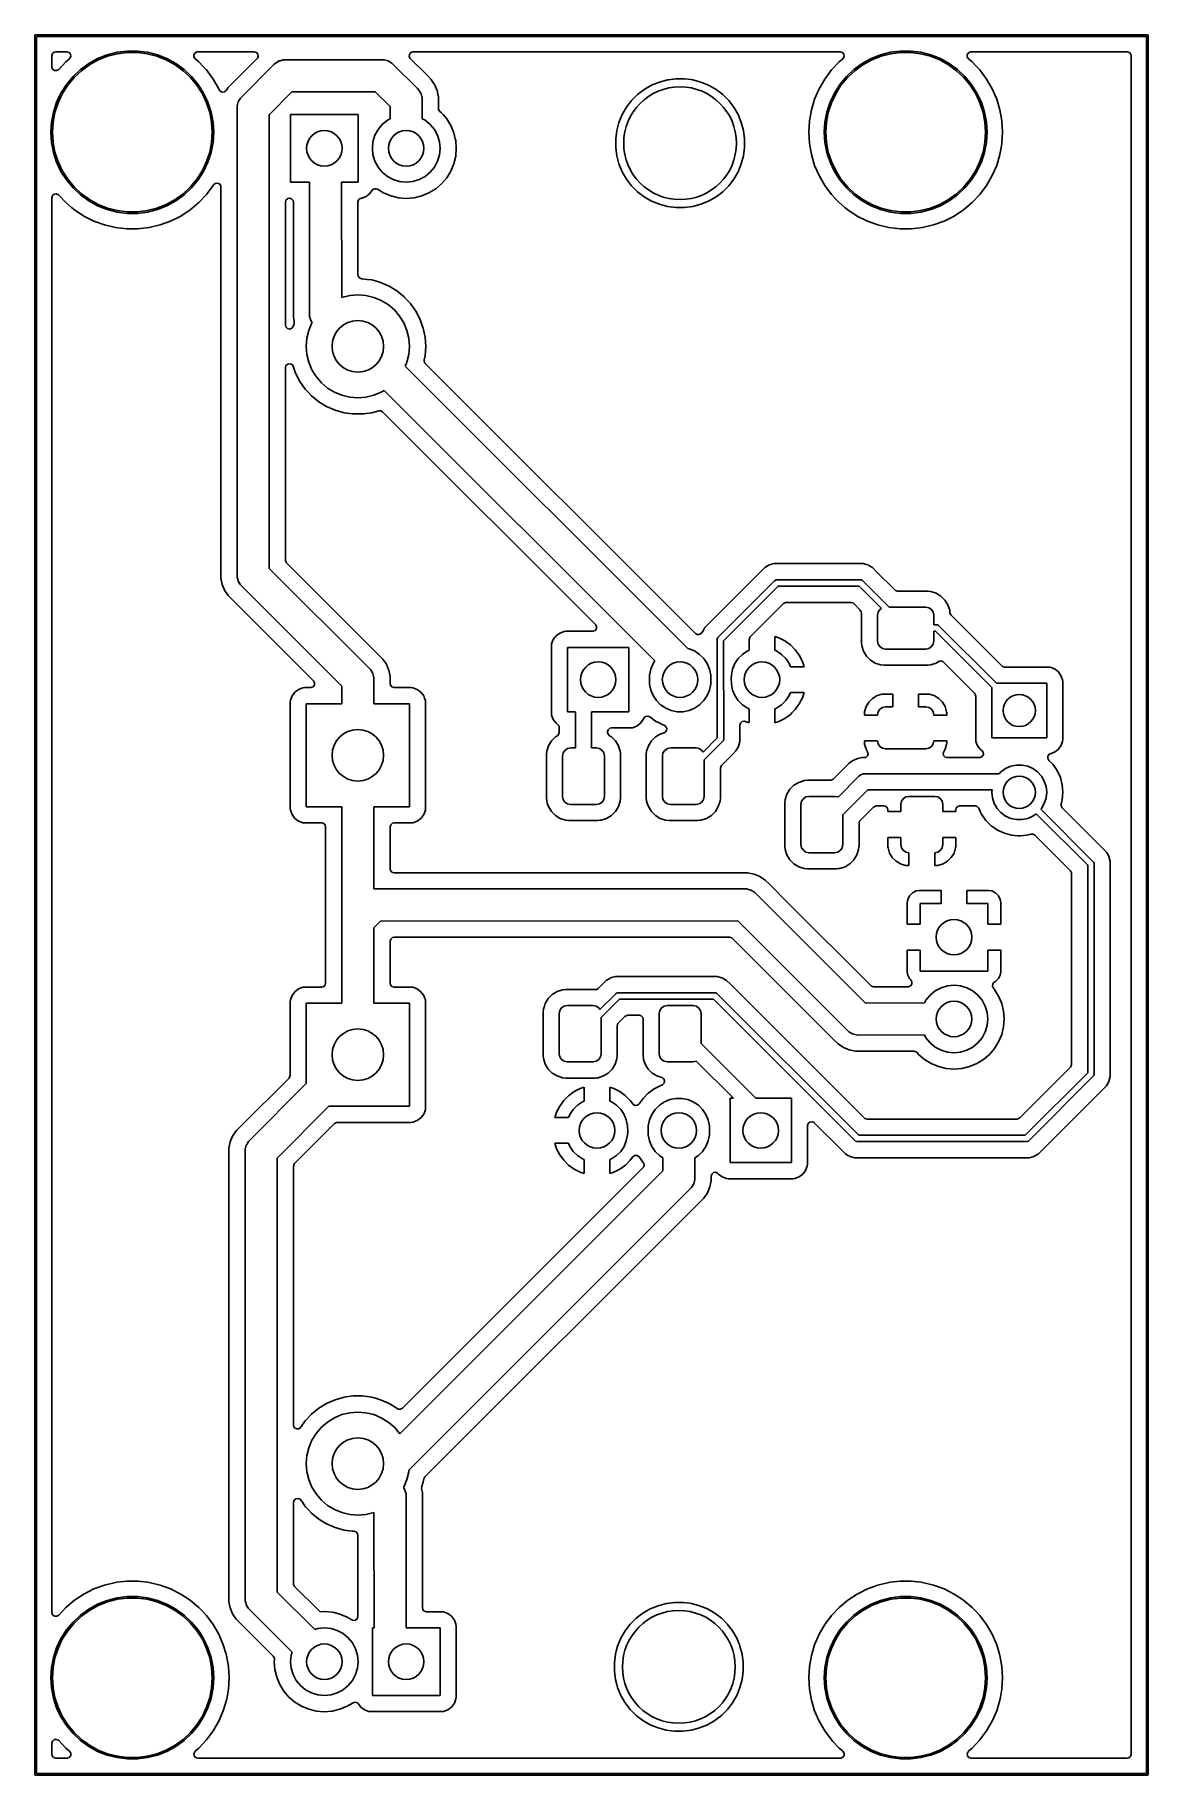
# Model space of a CAD drawing. Extents: x 5.22 to 6.58, y -3.74 to -1.61.
import ezdxf

# ---------------------------------------------------------------- set-up
doc = ezdxf.new("R2010")
doc.units = 0
doc.header["$MEASUREMENT"] = 0
doc.layers.add('BLACK', color=7, linetype='CONTINUOUS')

msp = doc.modelspace()

# ---------------------------------------------------------------- linework, layer by layer
at = {"layer": 'BLACK', "linetype": 'CONTINUOUS'}
for p, q in [((5.2156, -1.6138), (5.2162, -1.6133)), ((5.2156, -1.6142), (5.2156, -1.6138)), ((5.2156, -3.7402), (5.2156, -1.6142)), ((5.2162, -1.6133), (6.5748, -1.6132)), ((6.5738, -1.6151), (5.2174, -1.6152)), ((5.2174, -1.6152), (5.2175, -3.7392)), ((6.5739, -3.7392), (6.5738, -1.6151)), ((6.5748, -1.6132), (6.5752, -1.6133)), ((6.5752, -1.6133), (6.5757, -1.6138)), ((6.5757, -1.6138), (6.5758, -3.7402)), ((5.2362, -1.6388), (5.237, -1.6361)), ((5.237, -1.6361), (5.2391, -1.6343)), ((5.2391, -1.6343), (5.2411, -1.6339)), ((5.2411, -1.6339), (5.2547, -1.6339)), ((5.2547, -1.6339), (5.2574, -1.6347)), ((5.2574, -1.6347), (5.2592, -1.6367)), ((5.2592, -1.6367), (5.2596, -1.6395)), ((5.2923, -1.6423), (5.3039, -1.6377)), ((5.3039, -1.6377), (5.316, -1.6346)), ((5.3164, -1.6364), (5.3045, -1.6394)), ((5.316, -1.6346), (5.3284, -1.6331)), ((5.3285, -1.6348), (5.3164, -1.6364)), ((5.3284, -1.6331), (5.3409, -1.6331)), ((5.3408, -1.6348), (5.3285, -1.6348)), ((5.3529, -1.6364), (5.3408, -1.6348)), ((5.3409, -1.6331), (5.3533, -1.6346)), ((5.3648, -1.6394), (5.3529, -1.6364)), ((5.3533, -1.6346), (5.3654, -1.6377)), ((5.3654, -1.6377), (5.377, -1.6423)), ((5.4099, -1.6375), (5.4113, -1.6351)), ((5.4099, -1.6402), (5.4099, -1.6375)), ((5.4113, -1.6351), (5.4138, -1.6339)), ((5.4138, -1.6339), (5.4146, -1.6339)), ((5.4146, -1.6339), (5.4837, -1.6339)), ((5.4837, -1.6339), (5.4863, -1.6347)), ((5.4863, -1.6347), (5.4881, -1.6367)), ((5.4881, -1.6367), (5.4885, -1.6395)), ((5.673, -1.6398), (5.6732, -1.6371)), ((5.6732, -1.6371), (5.6748, -1.6349)), ((5.6748, -1.6349), (5.6774, -1.6339)), ((5.6774, -1.6339), (5.6777, -1.6339)), ((5.6777, -1.6339), (6.1996, -1.6339)), ((6.1996, -1.6339), (6.2023, -1.6347)), ((6.2023, -1.6347), (6.2041, -1.6367)), ((6.2041, -1.6367), (6.2044, -1.6395)), ((6.2372, -1.6423), (6.2488, -1.6377)), ((6.2488, -1.6377), (6.2609, -1.6346)), ((6.2612, -1.6364), (6.2494, -1.6394)), ((6.2609, -1.6346), (6.2733, -1.6331)), ((6.2734, -1.6348), (6.2612, -1.6364)), ((6.2733, -1.6331), (6.2858, -1.6331)), ((6.2857, -1.6348), (6.2734, -1.6348)), ((6.2978, -1.6364), (6.2857, -1.6348)), ((6.2858, -1.6331), (6.2982, -1.6346)), ((6.3097, -1.6394), (6.2978, -1.6364)), ((6.2982, -1.6346), (6.3102, -1.6377)), ((6.3102, -1.6377), (6.3219, -1.6423)), ((6.3547, -1.6375), (6.3562, -1.6351)), ((6.3548, -1.6402), (6.3547, -1.6375)), ((6.3562, -1.6351), (6.3587, -1.6339)), ((6.3587, -1.6339), (6.3594, -1.6339)), ((6.3594, -1.6339), (6.5502, -1.6339)), ((6.5502, -1.6339), (6.5529, -1.6347)), ((6.5529, -1.6347), (6.5547, -1.6367)), ((6.5547, -1.6367), (6.5551, -1.6388)), ((5.2362, -1.6522), (5.2362, -1.6388)), ((5.2363, -1.6526), (5.2362, -1.6522)), ((5.2373, -1.6552), (5.2363, -1.6526)), ((5.2395, -1.6568), (5.2373, -1.6552)), ((5.2423, -1.6569), (5.2395, -1.6568)), ((5.2447, -1.6555), (5.2423, -1.6569)), ((5.2534, -1.6462), (5.2447, -1.6555)), ((5.2579, -1.6425), (5.2534, -1.6462)), ((5.2534, -1.6462), (5.2534, -1.6462)), ((5.2584, -1.642), (5.2579, -1.6425)), ((5.2596, -1.6395), (5.2584, -1.642)), ((5.2622, -1.6642), (5.2713, -1.6557)), ((5.2724, -1.6571), (5.2635, -1.6654)), ((5.2713, -1.6557), (5.2814, -1.6483)), ((5.2823, -1.6498), (5.2724, -1.6571)), ((5.2814, -1.6483), (5.2923, -1.6423)), ((5.2931, -1.6439), (5.2823, -1.6498)), ((5.3045, -1.6394), (5.2931, -1.6439)), ((5.3762, -1.6439), (5.3648, -1.6394)), ((5.387, -1.6498), (5.3762, -1.6439)), ((5.377, -1.6423), (5.3879, -1.6483)), ((5.3969, -1.6571), (5.387, -1.6498)), ((5.3879, -1.6483), (5.398, -1.6557)), ((5.4058, -1.6654), (5.3969, -1.6571)), ((5.398, -1.6557), (5.4071, -1.6642)), ((5.4114, -1.6425), (5.4099, -1.6402)), ((5.4158, -1.6462), (5.4114, -1.6425)), ((5.4207, -1.6514), (5.4158, -1.6462)), ((5.4253, -1.6562), (5.4207, -1.6514)), ((5.4335, -1.6673), (5.4253, -1.6562)), ((5.4253, -1.6562), (5.4253, -1.6562)), ((5.4871, -1.6422), (5.4572, -1.6722)), ((5.4667, -1.6908), (5.5077, -1.6495)), ((5.4874, -1.642), (5.4871, -1.6422)), ((5.4885, -1.6395), (5.4874, -1.642)), ((5.5077, -1.6495), (5.5097, -1.6478)), ((5.5097, -1.6478), (5.5141, -1.6452)), ((5.5097, -1.6478), (5.5097, -1.6478)), ((5.5141, -1.6452), (5.5152, -1.6449)), ((5.5152, -1.6449), (5.5191, -1.6439)), ((5.5191, -1.6439), (5.6398, -1.6437)), ((5.5191, -1.6439), (5.5191, -1.6439)), ((5.6398, -1.6437), (5.6423, -1.6439)), ((5.6423, -1.6439), (5.6423, -1.6439)), ((5.6423, -1.6439), (5.6473, -1.6452)), ((5.6473, -1.6452), (5.6517, -1.6478)), ((5.6517, -1.6478), (5.6518, -1.6478)), ((5.6518, -1.6478), (5.6832, -1.679)), ((5.6743, -1.6422), (5.673, -1.6398)), ((5.6943, -1.6622), (5.6743, -1.6422)), ((6.1889, -1.6562), (6.1807, -1.6673)), ((6.1983, -1.6462), (6.1889, -1.6562)), ((6.1889, -1.6562), (6.1889, -1.6562)), ((6.2028, -1.6425), (6.1983, -1.6462)), ((6.1983, -1.6462), (6.1983, -1.6462)), ((6.2033, -1.642), (6.2028, -1.6425)), ((6.2044, -1.6395), (6.2033, -1.642)), ((6.2071, -1.6642), (6.2162, -1.6557)), ((6.2173, -1.6571), (6.2084, -1.6654)), ((6.2162, -1.6557), (6.2263, -1.6483)), ((6.2272, -1.6498), (6.2173, -1.6571)), ((6.2263, -1.6483), (6.2372, -1.6423)), ((6.238, -1.6439), (6.2272, -1.6498)), ((6.2494, -1.6394), (6.238, -1.6439)), ((6.3211, -1.6439), (6.3097, -1.6394)), ((6.3318, -1.6498), (6.3211, -1.6439)), ((6.3219, -1.6423), (6.3328, -1.6483)), ((6.3418, -1.6571), (6.3318, -1.6498)), ((6.3328, -1.6483), (6.3429, -1.6557)), ((6.3507, -1.6654), (6.3418, -1.6571)), ((6.3429, -1.6557), (6.352, -1.6642)), ((6.3563, -1.6425), (6.3548, -1.6402)), ((6.3607, -1.6462), (6.3563, -1.6425)), ((6.3656, -1.6514), (6.3607, -1.6462)), ((6.3702, -1.6562), (6.3656, -1.6514)), ((6.3784, -1.6673), (6.3702, -1.6562)), ((6.3702, -1.6562), (6.3702, -1.6562)), ((6.5551, -1.6388), (6.5551, -3.7156)), ((5.2475, -1.6844), (5.2542, -1.6739)), ((5.2557, -1.6749), (5.2491, -1.6852)), ((5.2542, -1.6739), (5.2622, -1.6642)), ((5.2635, -1.6654), (5.2557, -1.6749)), ((5.4136, -1.6749), (5.4058, -1.6654)), ((5.4071, -1.6642), (5.4151, -1.6739)), ((5.4202, -1.6852), (5.4136, -1.6749)), ((5.4151, -1.6739), (5.4218, -1.6844)), ((5.4404, -1.6792), (5.4335, -1.6673)), ((5.4335, -1.6673), (5.4335, -1.6673)), ((5.4409, -1.6803), (5.4404, -1.6792)), ((5.4404, -1.6792), (5.4404, -1.6792)), ((5.4404, -1.6792), (5.4404, -1.6792)), ((5.4421, -1.682), (5.4409, -1.6803)), ((5.4494, -1.6811), (5.4473, -1.6828)), ((5.4517, -1.6776), (5.4494, -1.6811)), ((5.4572, -1.6722), (5.4517, -1.6776)), ((5.4517, -1.6776), (5.4517, -1.6776)), ((5.4572, -1.6722), (5.4572, -1.6722)), ((5.6832, -1.679), (5.6849, -1.6809)), ((5.6849, -1.6809), (5.6849, -1.6809)), ((5.6849, -1.6809), (5.6874, -1.6852)), ((5.6999, -1.6678), (5.6943, -1.6622)), ((5.6943, -1.6622), (5.6943, -1.6622)), ((5.702, -1.6709), (5.6999, -1.6678)), ((5.7042, -1.6743), (5.702, -1.6709)), ((5.7056, -1.6776), (5.7042, -1.6743)), ((5.7072, -1.6814), (5.7056, -1.6776)), ((5.9601, -1.68), (5.9519, -1.6863)), ((5.969, -1.6749), (5.9601, -1.68)), ((5.9786, -1.6709), (5.969, -1.6749)), ((5.969, -1.6749), (5.969, -1.6749)), ((5.9885, -1.6683), (5.9786, -1.6709)), ((5.9786, -1.6709), (5.9786, -1.6709)), ((5.9897, -1.6681), (5.9885, -1.6683)), ((5.9988, -1.6669), (5.9897, -1.6681)), ((6.0091, -1.6669), (5.9988, -1.6669)), ((5.9988, -1.6669), (5.9988, -1.6669)), ((6.0171, -1.668), (6.0091, -1.6669)), ((6.0091, -1.6669), (6.0091, -1.6669)), ((6.0193, -1.6683), (6.0171, -1.668)), ((6.0293, -1.6709), (6.0193, -1.6683)), ((6.0388, -1.6749), (6.0293, -1.6709)), ((6.0293, -1.6709), (6.0293, -1.6709)), ((6.0293, -1.6709), (6.0293, -1.6709)), ((6.0478, -1.68), (6.0388, -1.6749)), ((6.0388, -1.6749), (6.0388, -1.6749)), ((6.056, -1.6863), (6.0478, -1.68)), ((6.1738, -1.6792), (6.1683, -1.6918)), ((6.1807, -1.6673), (6.1738, -1.6792)), ((6.1738, -1.6792), (6.1738, -1.6792)), ((6.1924, -1.6844), (6.1991, -1.6739)), ((6.2005, -1.6749), (6.194, -1.6852)), ((6.1991, -1.6739), (6.2071, -1.6642)), ((6.2084, -1.6654), (6.2005, -1.6749)), ((6.3585, -1.6749), (6.3507, -1.6654)), ((6.352, -1.6642), (6.36, -1.6739)), ((6.3651, -1.6852), (6.3585, -1.6749)), ((6.36, -1.6739), (6.3666, -1.6844)), ((6.3853, -1.6792), (6.3784, -1.6673)), ((6.3784, -1.6673), (6.3784, -1.6673)), ((6.3907, -1.6918), (6.3853, -1.6792)), ((5.2384, -1.7076), (5.2422, -1.6957)), ((5.2439, -1.6963), (5.2401, -1.708)), ((5.2422, -1.6957), (5.2475, -1.6844)), ((5.2491, -1.6852), (5.2439, -1.6963)), ((5.4254, -1.6963), (5.4202, -1.6852)), ((5.4218, -1.6844), (5.4271, -1.6957)), ((5.4292, -1.708), (5.4254, -1.6963)), ((5.4271, -1.6957), (5.4309, -1.7076)), ((5.4446, -1.6832), (5.4421, -1.682)), ((5.4473, -1.6828), (5.4446, -1.6832)), ((5.4626, -1.7028), (5.4628, -1.7002)), ((5.4628, -1.7002), (5.4641, -1.6952)), ((5.4628, -1.7002), (5.4628, -1.7002)), ((5.4641, -1.6952), (5.4667, -1.6908)), ((5.4667, -1.6908), (5.4667, -1.6908)), ((5.5296, -1.6831), (5.5018, -1.711)), ((5.6315, -1.6829), (5.5296, -1.6831)), ((5.6496, -1.7009), (5.6315, -1.6829)), ((5.6497, -1.7158), (5.6496, -1.7009)), ((5.6874, -1.6852), (5.6875, -1.6854)), ((5.6875, -1.6854), (5.6888, -1.6903)), ((5.6888, -1.6903), (5.6888, -1.6904)), ((5.6888, -1.6904), (5.6889, -1.7158)), ((5.7079, -1.6852), (5.7072, -1.6814)), ((5.7087, -1.689), (5.7079, -1.6852)), ((5.7079, -1.6852), (5.7079, -1.6852)), ((5.7087, -1.7031), (5.7087, -1.689)), ((5.9383, -1.7018), (5.9331, -1.7108)), ((5.9446, -1.6936), (5.9383, -1.7018)), ((5.9519, -1.6863), (5.9446, -1.6936)), ((6.0633, -1.6936), (6.056, -1.6863)), ((6.056, -1.6863), (6.056, -1.6863)), ((6.0696, -1.7018), (6.0633, -1.6936)), ((6.0633, -1.6936), (6.0633, -1.6936)), ((6.0747, -1.7108), (6.0696, -1.7018)), ((6.1683, -1.6918), (6.1644, -1.705)), ((6.1832, -1.7076), (6.1871, -1.6957)), ((6.1888, -1.6963), (6.185, -1.708)), ((6.1871, -1.6957), (6.1924, -1.6844)), ((6.194, -1.6852), (6.1888, -1.6963)), ((6.3703, -1.6963), (6.3651, -1.6852)), ((6.3666, -1.6844), (6.372, -1.6957)), ((6.3741, -1.708), (6.3703, -1.6963)), ((6.372, -1.6957), (6.3758, -1.7076)), ((6.3947, -1.705), (6.3907, -1.6918)), ((5.2352, -1.7323), (5.236, -1.7198)), ((5.236, -1.7198), (5.2384, -1.7076)), ((5.2378, -1.72), (5.237, -1.7323)), ((5.2401, -1.708), (5.2378, -1.72)), ((5.4315, -1.72), (5.4292, -1.708)), ((5.4309, -1.7076), (5.4333, -1.7198)), ((5.4323, -1.7323), (5.4315, -1.72)), ((5.4333, -1.7198), (5.4341, -1.7323)), ((5.4628, -2.2761), (5.4626, -1.7028)), ((5.5018, -1.711), (5.502, -2.2657)), ((5.528, -1.7933), (5.528, -1.7106)), ((5.528, -1.7106), (5.6106, -1.7106)), ((5.6106, -1.7106), (5.6106, -1.7933)), ((5.6349, -1.729), (5.6401, -1.7227)), ((5.6401, -1.7227), (5.6463, -1.7176)), ((5.6463, -1.7176), (5.6497, -1.7158)), ((5.6889, -1.7158), (5.6923, -1.7176)), ((5.6923, -1.7176), (5.6985, -1.7227)), ((5.6985, -1.7227), (5.7037, -1.729)), ((5.7089, -1.7045), (5.7087, -1.7031)), ((5.7104, -1.7068), (5.7089, -1.7045)), ((5.7126, -1.7087), (5.7104, -1.7068)), ((5.7144, -1.7108), (5.7126, -1.7087)), ((5.7126, -1.7087), (5.7126, -1.7087)), ((5.7188, -1.716), (5.7144, -1.7108)), ((5.7238, -1.7242), (5.7188, -1.716)), ((5.7188, -1.716), (5.7188, -1.716)), ((5.9292, -1.7203), (5.9265, -1.7303)), ((5.9331, -1.7108), (5.9292, -1.7203)), ((5.9292, -1.7203), (5.9292, -1.7203)), ((5.9331, -1.7108), (5.9331, -1.7108)), ((6.0769, -1.716), (6.0747, -1.7108)), ((6.0747, -1.7108), (6.0747, -1.7108)), ((6.0787, -1.7203), (6.0769, -1.716)), ((6.0813, -1.7303), (6.0787, -1.7203)), ((6.162, -1.7185), (6.1612, -1.7323)), ((6.1644, -1.705), (6.162, -1.7185)), ((6.162, -1.7185), (6.162, -1.7185)), ((6.1644, -1.705), (6.1644, -1.705)), ((6.1801, -1.7323), (6.1809, -1.7198)), ((6.1809, -1.7198), (6.1832, -1.7076)), ((6.1827, -1.72), (6.1819, -1.7323)), ((6.185, -1.708), (6.1827, -1.72)), ((6.3764, -1.72), (6.3741, -1.708)), ((6.3758, -1.7076), (6.3782, -1.7198)), ((6.3772, -1.7323), (6.3764, -1.72)), ((6.3782, -1.7198), (6.3789, -1.7323)), ((6.3966, -1.716), (6.3947, -1.705)), ((6.3947, -1.705), (6.3947, -1.705)), ((6.3947, -1.705), (6.3947, -1.705)), ((6.3971, -1.7185), (6.3966, -1.716)), ((6.3979, -1.7323), (6.3971, -1.7185)), ((5.236, -1.7447), (5.2352, -1.7323)), ((5.2384, -1.757), (5.236, -1.7447)), ((5.237, -1.7323), (5.2378, -1.7445)), ((5.2378, -1.7445), (5.2401, -1.7566)), ((5.4292, -1.7566), (5.4315, -1.7445)), ((5.4333, -1.7447), (5.4309, -1.757)), ((5.4315, -1.7445), (5.4323, -1.7323)), ((5.4341, -1.7323), (5.4333, -1.7447)), ((5.628, -1.752), (5.6287, -1.7439)), ((5.6287, -1.7439), (5.6311, -1.7361)), ((5.6311, -1.7361), (5.6349, -1.729)), ((5.7037, -1.729), (5.7075, -1.7361)), ((5.7075, -1.7361), (5.7098, -1.7439)), ((5.7098, -1.7439), (5.7106, -1.752)), ((5.7272, -1.7323), (5.7238, -1.7242)), ((5.7275, -1.733), (5.7272, -1.7323)), ((5.7293, -1.7405), (5.7275, -1.733)), ((5.7298, -1.7424), (5.7293, -1.7405)), ((5.7305, -1.752), (5.7298, -1.7424)), ((5.9265, -1.7303), (5.9252, -1.7405)), ((5.9252, -1.7405), (5.9252, -1.7508)), ((6.0827, -1.7405), (6.0813, -1.7303)), ((6.0827, -1.7508), (6.0827, -1.7405)), ((6.1612, -1.7323), (6.1612, -1.7323)), ((6.1612, -1.7323), (6.162, -1.746)), ((6.1809, -1.7447), (6.1801, -1.7323)), ((6.1832, -1.757), (6.1809, -1.7447)), ((6.1819, -1.7323), (6.1827, -1.7445)), ((6.1827, -1.7445), (6.185, -1.7566)), ((6.3741, -1.7566), (6.3764, -1.7445)), ((6.3782, -1.7447), (6.3758, -1.757)), ((6.3764, -1.7445), (6.3772, -1.7323)), ((6.3789, -1.7323), (6.3782, -1.7447)), ((6.3971, -1.746), (6.3979, -1.7323)), ((5.2422, -1.7689), (5.2384, -1.757)), ((5.2401, -1.7566), (5.2439, -1.7682)), ((5.4254, -1.7682), (5.4292, -1.7566)), ((5.4309, -1.757), (5.4271, -1.7689)), ((5.6287, -1.76), (5.628, -1.752)), ((5.6311, -1.7678), (5.6287, -1.76)), ((5.7098, -1.76), (5.7075, -1.7678)), ((5.7106, -1.752), (5.7098, -1.76)), ((5.7275, -1.7709), (5.7298, -1.7615)), ((5.7298, -1.7615), (5.7305, -1.752)), ((5.9252, -1.7508), (5.9257, -1.7545)), ((5.9257, -1.7545), (5.9265, -1.7611)), ((5.9265, -1.7611), (5.9292, -1.7709)), ((6.0787, -1.771), (6.0813, -1.7611)), ((6.0813, -1.7611), (6.0827, -1.7508)), ((6.162, -1.746), (6.162, -1.746)), ((6.162, -1.746), (6.1644, -1.7596)), ((6.1644, -1.7596), (6.1644, -1.7596)), ((6.1644, -1.7596), (6.1683, -1.7728)), ((6.1871, -1.7689), (6.1832, -1.757)), ((6.185, -1.7566), (6.1888, -1.7682)), ((6.3703, -1.7682), (6.3741, -1.7566)), ((6.3758, -1.757), (6.372, -1.7689)), ((6.3907, -1.7728), (6.3947, -1.7596)), ((6.3947, -1.7596), (6.3962, -1.7508)), ((6.3962, -1.7508), (6.3971, -1.746)), ((6.3971, -1.746), (6.3971, -1.746)), ((6.3971, -1.746), (6.3971, -1.746)), ((5.2475, -1.7802), (5.2422, -1.7689)), ((5.2439, -1.7682), (5.2491, -1.7793)), ((5.2542, -1.7907), (5.2475, -1.7802)), ((5.2491, -1.7793), (5.2557, -1.7897)), ((5.4136, -1.7897), (5.4202, -1.7793)), ((5.4218, -1.7802), (5.4151, -1.7907)), ((5.4202, -1.7793), (5.4254, -1.7682)), ((5.4271, -1.7689), (5.4218, -1.7802)), ((5.6349, -1.7749), (5.6311, -1.7678)), ((5.6401, -1.7812), (5.6349, -1.7749)), ((5.6463, -1.7863), (5.6401, -1.7812)), ((5.6535, -1.7902), (5.6463, -1.7863)), ((5.6923, -1.7863), (5.6851, -1.7902)), ((5.6985, -1.7812), (5.6923, -1.7863)), ((5.7037, -1.7749), (5.6985, -1.7812)), ((5.7075, -1.7678), (5.7037, -1.7749)), ((5.7188, -1.788), (5.7238, -1.7798)), ((5.7238, -1.7798), (5.7275, -1.7709)), ((5.9292, -1.7709), (5.9292, -1.771)), ((5.9292, -1.771), (5.9292, -1.771)), ((5.9292, -1.771), (5.9331, -1.7806)), ((5.9331, -1.7806), (5.9331, -1.7806)), ((5.9331, -1.7806), (5.9383, -1.7895)), ((6.0696, -1.7895), (6.0747, -1.7806)), ((6.0747, -1.7806), (6.0787, -1.771)), ((6.1683, -1.7728), (6.1738, -1.7854)), ((6.1738, -1.7854), (6.1738, -1.7854)), ((6.1738, -1.7854), (6.1807, -1.7973)), ((6.1924, -1.7802), (6.1871, -1.7689)), ((6.1888, -1.7682), (6.194, -1.7793)), ((6.1991, -1.7907), (6.1924, -1.7802)), ((6.194, -1.7793), (6.2005, -1.7897)), ((6.3585, -1.7897), (6.3651, -1.7793)), ((6.3666, -1.7802), (6.36, -1.7907)), ((6.3651, -1.7793), (6.3703, -1.7682)), ((6.372, -1.7689), (6.3666, -1.7802)), ((6.3784, -1.7973), (6.3853, -1.7854)), ((6.3853, -1.7854), (6.3907, -1.7728)), ((5.237, -1.8098), (5.2391, -1.808)), ((5.2391, -1.808), (5.2418, -1.8076)), ((5.2418, -1.8076), (5.2443, -1.8087)), ((5.2443, -1.8087), (5.2447, -1.8091)), ((5.2622, -1.8003), (5.2542, -1.7907)), ((5.2557, -1.7897), (5.2635, -1.7991)), ((5.2713, -1.8089), (5.2622, -1.8003)), ((5.2635, -1.7991), (5.2724, -1.8075)), ((5.2724, -1.8075), (5.2823, -1.8147)), ((5.387, -1.8147), (5.3969, -1.8075)), ((5.3969, -1.8075), (5.4058, -1.7991)), ((5.4071, -1.8003), (5.398, -1.8089)), ((5.4058, -1.7991), (5.4136, -1.7897)), ((5.4151, -1.7907), (5.4071, -1.8003)), ((5.4158, -1.8184), (5.4253, -1.8083)), ((5.4253, -1.8083), (5.4335, -1.7973)), ((5.4335, -1.7973), (5.4338, -1.7968)), ((5.4338, -1.7968), (5.4358, -1.7949)), ((5.4358, -1.7949), (5.4385, -1.7944)), ((5.4385, -1.7944), (5.441, -1.7954)), ((5.441, -1.7954), (5.4426, -1.7977)), ((5.4426, -1.7977), (5.4429, -1.7993)), ((5.4429, -1.7993), (5.4429, -2.2775)), ((5.5512, -1.7933), (5.528, -1.7933)), ((5.5513, -1.9572), (5.5512, -1.7933)), ((5.6106, -1.7933), (5.5904, -1.7933)), ((5.5904, -1.7933), (5.5905, -1.9343)), ((5.6202, -1.8108), (5.6247, -1.8074)), ((5.6247, -1.8074), (5.6278, -1.8033)), ((5.6278, -1.8033), (5.63, -1.8017)), ((5.63, -1.8017), (5.6327, -1.8015)), ((5.6327, -1.8015), (5.6342, -1.8021)), ((5.6342, -1.8021), (5.6415, -1.8065)), ((5.6415, -1.8065), (5.6504, -1.8102)), ((5.6612, -1.7925), (5.6535, -1.7902)), ((5.6693, -1.7933), (5.6612, -1.7925)), ((5.6774, -1.7925), (5.6693, -1.7933)), ((5.6851, -1.7902), (5.6774, -1.7925)), ((5.6882, -1.8102), (5.6971, -1.8065)), ((5.6971, -1.8065), (5.7053, -1.8015)), ((5.7053, -1.8015), (5.7126, -1.7953)), ((5.7126, -1.7953), (5.7188, -1.788)), ((5.9383, -1.7895), (5.9446, -1.7977)), ((5.9446, -1.7977), (5.9446, -1.7977)), ((5.9446, -1.7977), (5.9519, -1.805)), ((5.9519, -1.805), (5.9519, -1.805)), ((5.9519, -1.805), (5.9601, -1.8113)), ((6.0478, -1.8113), (6.056, -1.805)), ((6.056, -1.805), (6.0633, -1.7977)), ((6.056, -1.805), (6.056, -1.805)), ((6.056, -1.805), (6.056, -1.805)), ((6.0633, -1.7977), (6.0696, -1.7895)), ((6.0633, -1.7977), (6.0633, -1.7977)), ((6.0633, -1.7977), (6.0633, -1.7977)), ((6.1807, -1.7973), (6.1889, -1.8083)), ((6.1889, -1.8083), (6.1889, -1.8083)), ((6.1889, -1.8083), (6.1935, -1.8132)), ((6.2071, -1.8003), (6.1991, -1.7907)), ((6.2005, -1.7897), (6.2084, -1.7991)), ((6.2162, -1.8089), (6.2071, -1.8003)), ((6.2084, -1.7991), (6.2173, -1.8075)), ((6.2173, -1.8075), (6.2272, -1.8147)), ((6.3318, -1.8147), (6.3418, -1.8075)), ((6.3418, -1.8075), (6.3507, -1.7991)), ((6.352, -1.8003), (6.3429, -1.8089)), ((6.3507, -1.7991), (6.3585, -1.7897)), ((6.36, -1.7907), (6.352, -1.8003)), ((6.3607, -1.8184), (6.3702, -1.8083)), ((6.3702, -1.8083), (6.3784, -1.7973)), ((5.2362, -1.8124), (5.237, -1.8098)), ((5.2362, -3.5419), (5.2362, -1.8124)), ((5.2447, -1.8091), (5.2534, -1.8184)), ((5.2534, -1.8184), (5.2604, -1.8242)), ((5.2604, -1.8242), (5.264, -1.8272)), ((5.264, -1.8272), (5.264, -1.8272)), ((5.264, -1.8272), (5.2755, -1.8348)), ((5.2814, -1.8162), (5.2713, -1.8089)), ((5.2923, -1.8222), (5.2814, -1.8162)), ((5.2823, -1.8147), (5.2931, -1.8206)), ((5.3039, -1.8268), (5.2923, -1.8222)), ((5.2931, -1.8206), (5.3045, -1.8251)), ((5.316, -1.8299), (5.3039, -1.8268)), ((5.3045, -1.8251), (5.3164, -1.8282)), ((5.3284, -1.8315), (5.316, -1.8299)), ((5.3164, -1.8282), (5.3285, -1.8297)), ((5.3285, -1.8297), (5.3408, -1.8297)), ((5.3408, -1.8297), (5.3529, -1.8282)), ((5.3533, -1.8299), (5.3409, -1.8315)), ((5.3529, -1.8282), (5.3648, -1.8251)), ((5.3654, -1.8268), (5.3533, -1.8299)), ((5.3648, -1.8251), (5.3762, -1.8206)), ((5.377, -1.8222), (5.3654, -1.8268)), ((5.3762, -1.8206), (5.387, -1.8147)), ((5.3879, -1.8162), (5.377, -1.8222)), ((5.398, -1.8089), (5.3879, -1.8162)), ((5.3938, -1.8348), (5.4053, -1.8272)), ((5.4053, -1.8272), (5.4158, -1.8184)), ((5.5217, -1.8179), (5.5224, -1.8153)), ((5.5217, -1.968), (5.5217, -1.8179)), ((5.5224, -1.8153), (5.5245, -1.8135)), ((5.5245, -1.8135), (5.5266, -1.813)), ((5.5266, -1.813), (5.5266, -1.813)), ((5.5266, -1.813), (5.5292, -1.8138)), ((5.5292, -1.8138), (5.531, -1.8159)), ((5.531, -1.8159), (5.5315, -1.8179)), ((5.5315, -1.8179), (5.5315, -1.9586)), ((5.6103, -1.8176), (5.611, -1.815)), ((5.6103, -1.9065), (5.6103, -1.8176)), ((5.611, -1.815), (5.6131, -1.8132)), ((5.6131, -1.8132), (5.6146, -1.8128)), ((5.6146, -1.8128), (5.6147, -1.8128)), ((5.6147, -1.8128), (5.6149, -1.8128)), ((5.6149, -1.8128), (5.6202, -1.8108)), ((5.6504, -1.8102), (5.6504, -1.8102)), ((5.6504, -1.8102), (5.6504, -1.8102)), ((5.6504, -1.8102), (5.6504, -1.8102)), ((5.6504, -1.8102), (5.6597, -1.8124)), ((5.6597, -1.8124), (5.6693, -1.8132)), ((5.6693, -1.8132), (5.6789, -1.8124)), ((5.6789, -1.8124), (5.6882, -1.8102)), ((5.9601, -1.8113), (5.969, -1.8165)), ((5.969, -1.8165), (5.969, -1.8165)), ((5.969, -1.8165), (5.9786, -1.8204)), ((5.9786, -1.8204), (5.9786, -1.8204)), ((5.9786, -1.8204), (5.9885, -1.8231)), ((5.9885, -1.8231), (5.9988, -1.8244)), ((5.9988, -1.8244), (5.9988, -1.8244)), ((5.9988, -1.8244), (6.0091, -1.8244)), ((6.0091, -1.8244), (6.0193, -1.8231)), ((6.0091, -1.8244), (6.0091, -1.8244)), ((6.0193, -1.8231), (6.0293, -1.8204)), ((6.0293, -1.8204), (6.0388, -1.8165)), ((6.0388, -1.8165), (6.0478, -1.8113)), ((6.1935, -1.8132), (6.1983, -1.8184)), ((6.1983, -1.8184), (6.2053, -1.8242)), ((6.2053, -1.8242), (6.2089, -1.8272)), ((6.2089, -1.8272), (6.2089, -1.8272)), ((6.2089, -1.8272), (6.2204, -1.8348)), ((6.2263, -1.8162), (6.2162, -1.8089)), ((6.2372, -1.8222), (6.2263, -1.8162)), ((6.2272, -1.8147), (6.238, -1.8206)), ((6.2488, -1.8268), (6.2372, -1.8222)), ((6.238, -1.8206), (6.2494, -1.8251)), ((6.2609, -1.8299), (6.2488, -1.8268)), ((6.2494, -1.8251), (6.2612, -1.8282)), ((6.2733, -1.8315), (6.2609, -1.8299)), ((6.2612, -1.8282), (6.2734, -1.8297)), ((6.2734, -1.8297), (6.2857, -1.8297)), ((6.2857, -1.8297), (6.2978, -1.8282)), ((6.2982, -1.8299), (6.2858, -1.8315)), ((6.2978, -1.8282), (6.3097, -1.8251)), ((6.3102, -1.8268), (6.2982, -1.8299)), ((6.3097, -1.8251), (6.3211, -1.8206)), ((6.3219, -1.8222), (6.3102, -1.8268)), ((6.3211, -1.8206), (6.3318, -1.8147)), ((6.3328, -1.8162), (6.3219, -1.8222)), ((6.3429, -1.8089), (6.3328, -1.8162)), ((6.3387, -1.8348), (6.3502, -1.8272)), ((6.3502, -1.8272), (6.3607, -1.8184)), ((5.2755, -1.8348), (5.2755, -1.8348)), ((5.2755, -1.8348), (5.2878, -1.8409)), ((5.2878, -1.8409), (5.3007, -1.8456)), ((5.3007, -1.8456), (5.3141, -1.8488)), ((5.3141, -1.8488), (5.3278, -1.8504)), ((5.3278, -1.8504), (5.3278, -1.8504)), ((5.3278, -1.8504), (5.3415, -1.8504)), ((5.3409, -1.8315), (5.3284, -1.8315)), ((5.3415, -1.8504), (5.3552, -1.8488)), ((5.3415, -1.8504), (5.3415, -1.8504)), ((5.3552, -1.8488), (5.3686, -1.8456)), ((5.3686, -1.8456), (5.3815, -1.8409)), ((5.3815, -1.8409), (5.3938, -1.8348)), ((6.2204, -1.8348), (6.2204, -1.8348)), ((6.2204, -1.8348), (6.2327, -1.8409)), ((6.2327, -1.8409), (6.2456, -1.8456)), ((6.2456, -1.8456), (6.259, -1.8488)), ((6.259, -1.8488), (6.2726, -1.8504)), ((6.2726, -1.8504), (6.2726, -1.8504)), ((6.2726, -1.8504), (6.2864, -1.8504)), ((6.2858, -1.8315), (6.2733, -1.8315)), ((6.2864, -1.8504), (6.3001, -1.8488)), ((6.2864, -1.8504), (6.2864, -1.8504)), ((6.3001, -1.8488), (6.3135, -1.8456)), ((6.3135, -1.8456), (6.3264, -1.8409)), ((6.3264, -1.8409), (6.3387, -1.8348)), ((5.6107, -1.9085), (5.6103, -1.9065)), ((5.6125, -1.9106), (5.6107, -1.9085)), ((5.6151, -1.9114), (5.6125, -1.9106)), ((5.6159, -1.9114), (5.6151, -1.9114)), ((5.6215, -1.9122), (5.6159, -1.9114)), ((5.6159, -1.9114), (5.6159, -1.9114)), ((5.6271, -1.9129), (5.6215, -1.9122)), ((5.6329, -1.9146), (5.6271, -1.9129)), ((5.6271, -1.9129), (5.6271, -1.9129)), ((5.6271, -1.9129), (5.6271, -1.9129)), ((5.638, -1.916), (5.6329, -1.9146)), ((5.5905, -1.9343), (5.5908, -1.9342)), ((5.5908, -1.9342), (5.6004, -1.9319)), ((5.6004, -1.9319), (5.6102, -1.9311)), ((5.6102, -1.9311), (5.6201, -1.9319)), ((5.6201, -1.9319), (5.6297, -1.9342)), ((5.6297, -1.9342), (5.6388, -1.938)), ((5.6484, -1.9205), (5.638, -1.916)), ((5.638, -1.916), (5.638, -1.916)), ((5.638, -1.916), (5.638, -1.916)), ((5.658, -1.9264), (5.6484, -1.9205)), ((5.6668, -1.9335), (5.658, -1.9264)), ((5.658, -1.9264), (5.658, -1.9264)), ((5.6714, -1.9385), (5.6668, -1.9335)), ((5.5513, -1.9573), (5.5513, -1.9572)), ((5.5524, -1.9611), (5.5513, -1.9573)), ((5.6388, -1.938), (5.6473, -1.9431)), ((5.6473, -1.9431), (5.6548, -1.9496)), ((5.6548, -1.9496), (5.6612, -1.9571)), ((5.6612, -1.9571), (5.6664, -1.9655)), ((5.6745, -1.9418), (5.6714, -1.9385)), ((5.6811, -1.951), (5.6745, -1.9418)), ((5.6863, -1.9611), (5.6811, -1.951)), ((5.5223, -1.9704), (5.5217, -1.968)), ((5.5243, -1.9723), (5.5223, -1.9704)), ((5.527, -1.9729), (5.5243, -1.9723)), ((5.5295, -1.9719), (5.527, -1.9729)), ((5.5312, -1.9697), (5.5295, -1.9719)), ((5.5323, -1.9664), (5.5312, -1.9697)), ((5.5315, -1.9586), (5.5315, -1.9586)), ((5.5315, -1.9586), (5.5315, -1.9586)), ((5.5315, -1.9586), (5.5325, -1.9638)), ((5.5325, -1.9638), (5.5323, -1.9664)), ((5.548, -1.9842), (5.5503, -1.9746)), ((5.5503, -1.9746), (5.5541, -1.9655)), ((5.5527, -1.9623), (5.5524, -1.9611)), ((5.5543, -1.9651), (5.5527, -1.9623)), ((5.5541, -1.9655), (5.5543, -1.9651)), ((5.6664, -1.9655), (5.6701, -1.9746)), ((5.6701, -1.9746), (5.6725, -1.9842)), ((5.6893, -1.9697), (5.6863, -1.9611)), ((5.6863, -1.9611), (5.6863, -1.9611)), ((5.6901, -1.9717), (5.6893, -1.9697)), ((5.6924, -1.9828), (5.6901, -1.9717)), ((5.5472, -1.9941), (5.548, -1.9842)), ((5.548, -2.0039), (5.5472, -1.9941)), ((5.6725, -1.9842), (5.6732, -1.9941)), ((5.6732, -1.9941), (5.6725, -2.0039)), ((5.6931, -1.9941), (5.6924, -1.9828)), ((5.6924, -2.0054), (5.6931, -1.9941)), ((5.5217, -2.0202), (5.5224, -2.0175)), ((5.5217, -2.2553), (5.5217, -2.0202)), ((5.5224, -2.0175), (5.5245, -2.0157)), ((5.5245, -2.0157), (5.5272, -2.0153)), ((5.5272, -2.0153), (5.5298, -2.0165)), ((5.5298, -2.0165), (5.5312, -2.0185)), ((5.5312, -2.0185), (5.5342, -2.0271)), ((5.5503, -2.0136), (5.548, -2.0039)), ((5.5541, -2.0227), (5.5503, -2.0136)), ((5.6701, -2.0136), (5.6681, -2.0184)), ((5.6681, -2.0184), (6.0134, -2.3635)), ((5.6725, -2.0039), (5.6701, -2.0136)), ((5.6913, -2.0104), (5.6924, -2.0054)), ((5.6913, -2.0125), (5.6913, -2.0104)), ((5.6926, -2.0149), (5.6913, -2.0125)), ((6.0229, -2.3452), (5.6926, -2.0149)), ((5.5342, -2.0271), (5.5342, -2.0271)), ((5.5342, -2.0271), (5.5394, -2.0372)), ((5.5394, -2.0372), (5.5459, -2.0464)), ((5.5593, -2.0311), (5.5541, -2.0227)), ((5.5657, -2.0386), (5.5593, -2.0311)), ((5.5732, -2.0451), (5.5657, -2.0386)), ((5.5459, -2.0464), (5.5493, -2.05)), ((5.5493, -2.05), (5.5537, -2.0547)), ((5.5537, -2.0547), (5.5624, -2.0618)), ((5.5624, -2.0618), (5.5721, -2.0677)), ((5.5816, -2.0502), (5.5732, -2.0451)), ((5.5908, -2.054), (5.5816, -2.0502)), ((5.6004, -2.0563), (5.5908, -2.054)), ((5.6102, -2.0571), (5.6004, -2.0563)), ((5.6201, -2.0563), (5.6102, -2.0571)), ((5.6297, -2.054), (5.6201, -2.0563)), ((5.6388, -2.0502), (5.6297, -2.054)), ((5.6423, -2.0481), (5.6388, -2.0502)), ((5.9731, -2.3787), (5.6423, -2.0481)), ((5.5721, -2.0677), (5.5795, -2.0709)), ((5.5795, -2.0709), (5.5825, -2.0722)), ((5.5825, -2.0722), (5.5934, -2.0753)), ((5.5934, -2.0753), (5.6032, -2.0766)), ((5.6032, -2.0766), (5.6046, -2.0768)), ((5.6046, -2.0768), (5.6046, -2.0768)), ((5.6046, -2.0768), (5.6159, -2.0768)), ((5.6159, -2.0768), (5.6171, -2.0766)), ((5.6171, -2.0766), (5.6271, -2.0753)), ((5.6271, -2.0753), (5.6357, -2.0728)), ((5.6357, -2.0728), (5.6384, -2.0729)), ((5.6384, -2.0729), (5.6404, -2.0741)), ((5.6404, -2.0741), (5.9005, -2.3342)), ((5.5218, -2.2563), (5.5217, -2.2553)), ((5.4628, -2.2762), (5.4628, -2.2761)), ((5.4638, -2.2802), (5.4628, -2.2762)), ((5.502, -2.2657), (5.6242, -2.3877)), ((5.5231, -2.2587), (5.5218, -2.2563)), ((5.6352, -2.3709), (5.5231, -2.2587)), ((6.1075, -2.2645), (6.0343, -2.3377)), ((6.1117, -2.2621), (6.1075, -2.2645)), ((6.1075, -2.2645), (6.1075, -2.2645)), ((6.1129, -2.2614), (6.1117, -2.2621)), ((6.1117, -2.2621), (6.1117, -2.2621)), ((6.1189, -2.2598), (6.1129, -2.2614)), ((6.221, -2.2598), (6.1189, -2.2598)), ((6.2213, -2.2598), (6.221, -2.2598)), ((6.221, -2.2598), (6.221, -2.2598)), ((6.2275, -2.2598), (6.2213, -2.2598)), ((6.2311, -2.2608), (6.2275, -2.2598)), ((6.2335, -2.2614), (6.2311, -2.2608)), ((6.2347, -2.2621), (6.2335, -2.2614)), ((6.2335, -2.2614), (6.2335, -2.2614)), ((6.2389, -2.2645), (6.2347, -2.2621)), ((6.2347, -2.2621), (6.2347, -2.2621)), ((6.2436, -2.2692), (6.2389, -2.2645)), ((6.2389, -2.2645), (6.2389, -2.2645)), ((6.2662, -2.2919), (6.2436, -2.2692)), ((6.2436, -2.2692), (6.2436, -2.2692)), ((5.4429, -2.2775), (5.4429, -2.2775)), ((5.4429, -2.2775), (5.4429, -2.2775)), ((5.4429, -2.2775), (5.4444, -2.2851)), ((5.4444, -2.2851), (5.4444, -2.2851)), ((5.4444, -2.2851), (5.4474, -2.2923)), ((5.4474, -2.2923), (5.4474, -2.2923)), ((5.4474, -2.2923), (5.4517, -2.2987)), ((5.4641, -2.2812), (5.4638, -2.2802)), ((5.4667, -2.2856), (5.4641, -2.2812)), ((5.4684, -2.2875), (5.4667, -2.2856)), ((5.4667, -2.2856), (5.4667, -2.2856)), ((5.5906, -2.4095), (5.4684, -2.2875)), ((6.05, -2.3501), (6.1193, -2.2807)), ((6.1236, -2.2874), (6.0571, -2.354)), ((6.1193, -2.2807), (6.1199, -2.2802)), ((6.1199, -2.2802), (6.1203, -2.28)), ((6.1203, -2.28), (6.1213, -2.2796)), ((6.1213, -2.2796), (6.2244, -2.2795)), ((6.2227, -2.2873), (6.1236, -2.2874)), ((6.25, -2.3145), (6.2227, -2.2873)), ((6.2244, -2.2795), (6.2252, -2.2796)), ((6.2252, -2.2796), (6.2266, -2.2802)), ((6.2266, -2.2802), (6.2595, -2.313)), ((6.267, -2.2925), (6.2662, -2.2919)), ((6.2697, -2.2933), (6.267, -2.2925)), ((6.3061, -2.2933), (6.2697, -2.2933)), ((6.3101, -2.2937), (6.3061, -2.2933)), ((6.3061, -2.2933), (6.3061, -2.2933)), ((6.3167, -2.2959), (6.3101, -2.2937)), ((6.3101, -2.2937), (6.3101, -2.2937)), ((6.3226, -2.2995), (6.3167, -2.2959)), ((5.4517, -2.2987), (5.4517, -2.2987)), ((5.4517, -2.2987), (5.4573, -2.3044)), ((5.4573, -2.3044), (5.4573, -2.3044)), ((5.4573, -2.3044), (5.556, -2.4031)), ((6.0896, -2.3493), (6.1304, -2.3085)), ((6.1304, -2.3085), (6.1328, -2.3072)), ((6.1328, -2.3072), (6.1339, -2.3071)), ((6.1339, -2.3071), (6.2126, -2.3071)), ((6.2126, -2.3071), (6.2152, -2.3079)), ((6.2152, -2.3079), (6.216, -2.3085)), ((6.216, -2.3085), (6.224, -2.3165)), ((6.224, -2.3165), (6.2253, -2.3189)), ((6.2253, -2.3189), (6.2254, -2.3204)), ((6.2451, -2.3228), (6.2458, -2.3191)), ((6.2458, -2.3191), (6.248, -2.3159)), ((6.248, -2.3159), (6.25, -2.3145)), ((6.2595, -2.313), (6.3041, -2.313)), ((6.3041, -2.313), (6.3079, -2.3137)), ((6.3079, -2.3137), (6.3111, -2.3159)), ((6.3111, -2.3159), (6.3132, -2.3191)), ((6.3132, -2.3191), (6.314, -2.3228)), ((6.3275, -2.3044), (6.3226, -2.2995)), ((6.3311, -2.3103), (6.3275, -2.3044)), ((6.3333, -2.3168), (6.3311, -2.3103)), ((6.3334, -2.3181), (6.3333, -2.3168)), ((6.3336, -2.3196), (6.3334, -2.3181)), ((5.9016, -2.3393), (5.9, -2.3415)), ((5.9005, -2.3342), (5.9018, -2.3366)), ((5.9018, -2.3366), (5.9016, -2.3393)), ((6.0343, -2.3377), (6.0324, -2.3412)), ((6.0343, -2.3377), (6.0343, -2.3377)), ((6.2254, -2.3204), (6.2254, -2.3209)), ((6.2254, -2.3209), (6.2254, -2.3563)), ((6.2451, -2.3543), (6.2451, -2.3228)), ((6.314, -2.3228), (6.314, -2.3347)), ((6.314, -2.3347), (6.3175, -2.3346)), ((6.3175, -2.3346), (6.3183, -2.3347)), ((6.3183, -2.3347), (6.3197, -2.3353)), ((6.3197, -2.3353), (6.3904, -2.4059)), ((6.3336, -2.3202), (6.3336, -2.3196)), ((6.335, -2.3226), (6.3336, -2.3202)), ((6.3367, -2.3243), (6.335, -2.3226)), ((6.3971, -2.3848), (6.3367, -2.3243)), ((6.3367, -2.3243), (6.3367, -2.3243)), ((5.847, -2.358), (5.8467, -2.3603)), ((5.8467, -2.3603), (5.8467, -2.3603)), ((5.8467, -2.3603), (5.8467, -2.4428)), ((5.849, -2.3527), (5.847, -2.358)), ((5.8524, -2.3481), (5.849, -2.3527)), ((5.849, -2.3527), (5.849, -2.3527)), ((5.8569, -2.3447), (5.8524, -2.3481)), ((5.8524, -2.3481), (5.8524, -2.3481)), ((5.8622, -2.3428), (5.8569, -2.3447)), ((5.8569, -2.3447), (5.8569, -2.3447)), ((5.8646, -2.3425), (5.8622, -2.3428)), ((5.8971, -2.3425), (5.8646, -2.3425)), ((5.8646, -2.3425), (5.8646, -2.3425)), ((5.8974, -2.3425), (5.8971, -2.3425)), ((5.9, -2.3415), (5.8974, -2.3425)), ((6.0249, -2.3464), (6.0229, -2.3452)), ((6.025, -2.3464), (6.0249, -2.3464)), ((6.0273, -2.3466), (6.025, -2.3464)), ((6.0298, -2.3454), (6.0273, -2.3466)), ((6.031, -2.3434), (6.0298, -2.3454)), ((6.0311, -2.3434), (6.031, -2.3434)), ((6.0312, -2.3431), (6.0311, -2.3434)), ((6.0324, -2.3412), (6.0312, -2.3431)), ((6.0324, -2.3412), (6.0324, -2.3412)), ((6.0493, -2.3523), (6.0494, -2.3515)), ((6.0494, -2.4726), (6.0493, -2.3523)), ((6.0494, -2.3515), (6.05, -2.3501)), ((6.0571, -2.354), (6.0572, -2.4743)), ((6.0882, -2.3528), (6.089, -2.3501)), ((6.0882, -2.3658), (6.0882, -2.3528)), ((6.089, -2.3501), (6.0896, -2.3493)), ((6.1244, -2.3504), (6.1197, -2.3488)), ((6.1197, -2.3488), (6.1197, -2.3658)), ((6.1318, -2.3542), (6.1244, -2.3504)), ((6.1386, -2.3591), (6.1318, -2.3542)), ((6.1446, -2.365), (6.1386, -2.3591)), ((6.2254, -2.3563), (6.2254, -2.3563)), ((6.2254, -2.3563), (6.2258, -2.3603)), ((6.2258, -2.3603), (6.2258, -2.3603)), ((6.2258, -2.3603), (6.228, -2.3669)), ((6.2458, -2.3581), (6.2451, -2.3543)), ((6.248, -2.3613), (6.2458, -2.3581)), ((6.2512, -2.3634), (6.248, -2.3613)), ((6.3111, -2.3613), (6.3079, -2.3634)), ((6.3132, -2.3581), (6.3111, -2.3613)), ((6.314, -2.3543), (6.3132, -2.3581)), ((6.3158, -2.3424), (6.314, -2.3425)), ((6.314, -2.3425), (6.314, -2.3543)), ((6.3848, -2.4114), (6.3158, -2.3424)), ((5.6408, -2.3765), (5.6352, -2.3709)), ((5.6352, -2.3709), (5.6352, -2.3709)), ((5.6451, -2.3829), (5.6408, -2.3765)), ((5.6408, -2.3765), (5.6408, -2.3765)), ((5.6474, -2.3884), (5.6451, -2.3829)), ((5.6451, -2.3829), (5.6451, -2.3829)), ((5.8664, -2.4409), (5.8664, -2.3622)), ((5.8664, -2.3622), (5.9414, -2.3622)), ((5.9414, -2.3622), (5.9414, -2.4409)), ((5.9681, -2.3888), (5.9709, -2.382)), ((5.9709, -2.382), (5.9731, -2.3787)), ((6.0134, -2.3635), (6.0148, -2.3638)), ((6.0148, -2.3638), (6.0216, -2.3666)), ((6.0216, -2.3666), (6.0277, -2.3707)), ((6.0277, -2.3707), (6.0329, -2.3759)), ((6.0329, -2.3759), (6.037, -2.382)), ((6.037, -2.382), (6.0398, -2.3888)), ((6.0681, -2.3888), (6.0709, -2.382)), ((6.0709, -2.382), (6.0749, -2.3759)), ((6.0749, -2.3759), (6.0801, -2.3707)), ((6.0801, -2.3707), (6.0863, -2.3666)), ((6.0863, -2.3666), (6.0882, -2.3658)), ((6.1197, -2.3658), (6.1216, -2.3666)), ((6.1216, -2.3666), (6.1277, -2.3707)), ((6.1277, -2.3707), (6.1329, -2.3759)), ((6.1329, -2.3759), (6.137, -2.382)), ((6.137, -2.382), (6.1386, -2.3858)), ((6.1495, -2.3718), (6.1446, -2.365)), ((6.1446, -2.365), (6.1446, -2.365)), ((6.1533, -2.3793), (6.1495, -2.3718)), ((6.1554, -2.3858), (6.1533, -2.3793)), ((6.1533, -2.3793), (6.1533, -2.3793)), ((6.228, -2.3669), (6.228, -2.3669)), ((6.228, -2.3669), (6.2316, -2.3728)), ((6.2316, -2.3728), (6.2365, -2.3777)), ((6.2365, -2.3777), (6.2423, -2.3813)), ((6.2423, -2.3813), (6.2489, -2.3835)), ((6.2549, -2.3642), (6.2512, -2.3634)), ((6.3041, -2.3642), (6.2549, -2.3642)), ((6.3079, -2.3634), (6.3041, -2.3642)), ((6.3101, -2.3835), (6.3167, -2.3813)), ((6.3167, -2.3813), (6.3197, -2.3795)), ((6.3197, -2.3795), (6.3223, -2.3787)), ((6.3223, -2.3787), (6.3249, -2.3796)), ((6.3249, -2.3796), (6.3257, -2.3802)), ((6.3257, -2.3802), (6.3637, -2.4182)), ((5.556, -2.4031), (5.5573, -2.4055)), ((5.6242, -2.3877), (5.6259, -2.3896)), ((5.6259, -2.3896), (5.6259, -2.3896)), ((5.6259, -2.3896), (5.628, -2.3934)), ((5.628, -2.3934), (5.6284, -2.394)), ((5.6284, -2.394), (5.6298, -2.399)), ((5.6298, -2.399), (5.6298, -2.399)), ((5.6298, -2.399), (5.6298, -2.4311)), ((5.6481, -2.3901), (5.6474, -2.3884)), ((5.6496, -2.3977), (5.6481, -2.3901)), ((5.6481, -2.3901), (5.6481, -2.3901)), ((5.6481, -2.3901), (5.6481, -2.3901)), ((5.6496, -2.4065), (5.6496, -2.3977)), ((5.9664, -2.3997), (5.9666, -2.396)), ((5.9666, -2.4071), (5.9664, -2.3997)), ((5.9666, -2.396), (5.9681, -2.3888)), ((6.0398, -2.3888), (6.0413, -2.396)), ((6.0413, -2.396), (6.0414, -2.4034)), ((6.0414, -2.4034), (6.0413, -2.4071)), ((6.0664, -2.3997), (6.0666, -2.396)), ((6.0666, -2.4071), (6.0664, -2.3997)), ((6.0666, -2.396), (6.0681, -2.3888)), ((6.1386, -2.3858), (6.1554, -2.3858)), ((6.1554, -2.3858), (6.1554, -2.3858)), ((6.2489, -2.3835), (6.253, -2.3839)), ((6.253, -2.3839), (6.3061, -2.3839)), ((6.3061, -2.3839), (6.3101, -2.3835)), ((6.398, -2.3854), (6.3971, -2.3848)), ((6.4006, -2.3862), (6.398, -2.3854)), ((6.4537, -2.3862), (6.4006, -2.3862)), ((6.456, -2.3865), (6.4537, -2.3862)), ((6.4537, -2.3862), (6.4537, -2.3862)), ((6.4537, -2.3862), (6.4537, -2.3862)), ((6.4537, -2.3862), (6.4537, -2.3862)), ((6.4613, -2.3884), (6.456, -2.3865)), ((6.456, -2.3865), (6.456, -2.3865)), ((6.4658, -2.3918), (6.4613, -2.3884)), ((6.4613, -2.3884), (6.4613, -2.3884)), ((6.4692, -2.3964), (6.4658, -2.3918)), ((6.4658, -2.3918), (6.4658, -2.3918)), ((6.4701, -2.3987), (6.4692, -2.3964)), ((6.4692, -2.3964), (6.4692, -2.3964)), ((6.4712, -2.4017), (6.4701, -2.3987)), ((6.4715, -2.404), (6.4712, -2.4017)), ((6.4715, -2.4747), (6.4715, -2.404)), ((5.5298, -2.4216), (5.5278, -2.4269)), ((5.5332, -2.417), (5.5298, -2.4216)), ((5.5298, -2.4216), (5.5298, -2.4216)), ((5.5377, -2.4136), (5.5332, -2.417)), ((5.5332, -2.417), (5.5332, -2.417)), ((5.543, -2.4116), (5.5377, -2.4136)), ((5.5377, -2.4136), (5.5377, -2.4136)), ((5.5454, -2.4114), (5.543, -2.4116)), ((5.5526, -2.4114), (5.5454, -2.4114)), ((5.5454, -2.4114), (5.5454, -2.4114)), ((5.5529, -2.4114), (5.5526, -2.4114)), ((5.5555, -2.4104), (5.5529, -2.4114)), ((5.5571, -2.4082), (5.5555, -2.4104)), ((5.5573, -2.4055), (5.5571, -2.4082)), ((5.5906, -2.4311), (5.5906, -2.4095)), ((5.6501, -2.4085), (5.6496, -2.4065)), ((5.6519, -2.4106), (5.6501, -2.4085)), ((5.6545, -2.4114), (5.6519, -2.4106)), ((5.6751, -2.4114), (5.6545, -2.4114)), ((5.6775, -2.4116), (5.6751, -2.4114)), ((5.6751, -2.4114), (5.6751, -2.4114)), ((5.6751, -2.4114), (5.6751, -2.4114)), ((5.6751, -2.4114), (5.6751, -2.4114)), ((5.6828, -2.4136), (5.6775, -2.4116)), ((5.6775, -2.4116), (5.6775, -2.4116)), ((5.6873, -2.417), (5.6828, -2.4136)), ((5.6828, -2.4136), (5.6828, -2.4136)), ((5.6907, -2.4216), (5.6873, -2.417)), ((5.6873, -2.417), (5.6873, -2.417)), ((5.6918, -2.4245), (5.6907, -2.4216)), ((5.6907, -2.4216), (5.6907, -2.4216)), ((5.6927, -2.4269), (5.6918, -2.4245)), ((5.9681, -2.4143), (5.9666, -2.4071)), ((5.9709, -2.4211), (5.9681, -2.4143)), ((5.9749, -2.4272), (5.9709, -2.4211)), ((6.037, -2.4211), (6.0329, -2.4272)), ((6.0398, -2.4143), (6.037, -2.4211)), ((6.0413, -2.4071), (6.0398, -2.4143)), ((6.0681, -2.4143), (6.0666, -2.4071)), ((6.0709, -2.4211), (6.0681, -2.4143)), ((6.0749, -2.4272), (6.0709, -2.4211)), ((6.137, -2.4211), (6.1329, -2.4272)), ((6.1386, -2.4173), (6.137, -2.4211)), ((6.1554, -2.4173), (6.1386, -2.4173)), ((6.1495, -2.4314), (6.1533, -2.4239)), ((6.1533, -2.4239), (6.1554, -2.4173)), ((6.1533, -2.4239), (6.1533, -2.4239)), ((6.2391, -2.4245), (6.2345, -2.4291)), ((6.2447, -2.4212), (6.2391, -2.4245)), ((6.2391, -2.4245), (6.2391, -2.4245)), ((6.2509, -2.4194), (6.2447, -2.4212)), ((6.2447, -2.4212), (6.2447, -2.4212)), ((6.2523, -2.4193), (6.2509, -2.4194)), ((6.2509, -2.4194), (6.2509, -2.4194)), ((6.2638, -2.4193), (6.2523, -2.4193)), ((6.2638, -2.435), (6.2638, -2.4193)), ((6.3067, -2.4193), (6.2953, -2.4193)), ((6.2953, -2.4193), (6.2953, -2.435)), ((6.3082, -2.4194), (6.3067, -2.4193)), ((6.3144, -2.4212), (6.3082, -2.4194)), ((6.3082, -2.4194), (6.3082, -2.4194)), ((6.3199, -2.4245), (6.3144, -2.4212)), ((6.3144, -2.4212), (6.3144, -2.4212)), ((6.3245, -2.4291), (6.3199, -2.4245)), ((6.3199, -2.4245), (6.3199, -2.4245)), ((6.3637, -2.4182), (6.365, -2.4206)), ((6.365, -2.4206), (6.3651, -2.4217)), ((6.3651, -2.4217), (6.3651, -2.4747)), ((6.3848, -2.4728), (6.3848, -2.4114)), ((6.3904, -2.4059), (6.4518, -2.4059)), ((6.4518, -2.4059), (6.4518, -2.4728)), ((5.5278, -2.4269), (5.5275, -2.4292)), ((5.5275, -2.4292), (5.5275, -2.4292)), ((5.5275, -2.4292), (5.5275, -2.4292)), ((5.5275, -2.4292), (5.5275, -2.559)), ((5.5472, -2.5571), (5.5472, -2.4311)), ((5.5472, -2.4311), (5.5906, -2.4311)), ((5.6298, -2.4311), (5.6732, -2.4311)), ((5.6732, -2.4311), (5.6732, -2.5571)), ((5.6929, -2.4292), (5.6927, -2.4269)), ((5.6929, -2.559), (5.6929, -2.4292)), ((5.8467, -2.4428), (5.8467, -2.4428)), ((5.8467, -2.4428), (5.847, -2.4452)), ((5.847, -2.4452), (5.849, -2.4505)), ((5.876, -2.4409), (5.8664, -2.4409)), ((5.8761, -2.4852), (5.876, -2.4409)), ((5.9414, -2.4409), (5.8955, -2.4409)), ((5.8955, -2.4409), (5.8956, -2.4852)), ((5.961, -2.4472), (5.9635, -2.4462)), ((5.9635, -2.4462), (5.9662, -2.4468)), ((5.9662, -2.4468), (5.9668, -2.4471)), ((5.9668, -2.4471), (5.974, -2.4524)), ((5.9801, -2.4324), (5.9749, -2.4272)), ((5.9863, -2.4365), (5.9801, -2.4324)), ((5.9931, -2.4393), (5.9863, -2.4365)), ((6.0003, -2.4408), (5.9931, -2.4393)), ((6.0076, -2.4408), (6.0003, -2.4408)), ((6.0148, -2.4393), (6.0076, -2.4408)), ((6.0216, -2.4365), (6.0148, -2.4393)), ((6.0277, -2.4324), (6.0216, -2.4365)), ((6.0329, -2.4272), (6.0277, -2.4324)), ((6.0801, -2.4324), (6.0749, -2.4272)), ((6.0863, -2.4365), (6.0801, -2.4324)), ((6.0882, -2.4373), (6.0863, -2.4365)), ((6.0882, -2.4543), (6.0882, -2.4373)), ((6.1216, -2.4365), (6.1197, -2.4373)), ((6.1197, -2.4373), (6.1197, -2.4543)), ((6.1277, -2.4324), (6.1216, -2.4365)), ((6.1329, -2.4272), (6.1277, -2.4324)), ((6.1318, -2.449), (6.1386, -2.4441)), ((6.1386, -2.4441), (6.1404, -2.4423)), ((6.1386, -2.4441), (6.1386, -2.4441)), ((6.1404, -2.4423), (6.1446, -2.4381)), ((6.1446, -2.4381), (6.1495, -2.4314)), ((6.1446, -2.4381), (6.1446, -2.4381)), ((6.2294, -2.4408), (6.2293, -2.4423)), ((6.2293, -2.4423), (6.2293, -2.4449)), ((6.2293, -2.4449), (6.2451, -2.4449)), ((6.2312, -2.4346), (6.2294, -2.4408)), ((6.2294, -2.4408), (6.2294, -2.4408)), ((6.2345, -2.4291), (6.2312, -2.4346)), ((6.2312, -2.4346), (6.2312, -2.4346)), ((6.2345, -2.4291), (6.2345, -2.4291)), ((6.2451, -2.4449), (6.2458, -2.4411)), ((6.2458, -2.4411), (6.248, -2.4379)), ((6.248, -2.4379), (6.2512, -2.4358)), ((6.2512, -2.4358), (6.2549, -2.435)), ((6.2549, -2.435), (6.2638, -2.435)), ((6.2953, -2.435), (6.3041, -2.435)), ((6.3041, -2.435), (6.3079, -2.4358)), ((6.3079, -2.4358), (6.3111, -2.4379)), ((6.3111, -2.4379), (6.3132, -2.4411)), ((6.3132, -2.4411), (6.314, -2.4449)), ((6.314, -2.4449), (6.3297, -2.4449)), ((6.3278, -2.4346), (6.3245, -2.4291)), ((6.3245, -2.4291), (6.3245, -2.4291)), ((6.3296, -2.4408), (6.3278, -2.4346)), ((6.3278, -2.4346), (6.3278, -2.4346)), ((6.3297, -2.4423), (6.3296, -2.4408)), ((6.3296, -2.4408), (6.3296, -2.4408)), ((6.3297, -2.4449), (6.3297, -2.4423)), ((6.3297, -2.4423), (6.3297, -2.4423)), ((5.849, -2.4505), (5.849, -2.4505)), ((5.849, -2.4505), (5.8524, -2.455)), ((5.8524, -2.455), (5.8524, -2.455)), ((5.8524, -2.455), (5.8524, -2.455)), ((5.8524, -2.455), (5.8543, -2.4565)), ((5.8543, -2.4565), (5.856, -2.4587)), ((5.8563, -2.4661), (5.8555, -2.4688)), ((5.856, -2.4587), (5.8563, -2.4604)), ((5.8563, -2.4604), (5.8563, -2.4661)), ((5.9154, -2.4655), (5.9161, -2.4629)), ((5.9154, -2.4661), (5.9154, -2.4655)), ((5.9159, -2.4683), (5.9154, -2.4661)), ((5.9177, -2.4703), (5.9159, -2.4683)), ((5.9161, -2.4629), (5.9182, -2.4611)), ((5.9182, -2.4611), (5.9203, -2.4606)), ((5.9203, -2.4606), (5.9433, -2.4606)), ((5.9433, -2.4606), (5.9457, -2.4604)), ((5.9433, -2.4606), (5.9433, -2.4606)), ((5.9457, -2.4604), (5.951, -2.4584)), ((5.951, -2.4584), (5.9555, -2.455)), ((5.9555, -2.455), (5.9589, -2.4505)), ((5.9589, -2.4505), (5.9593, -2.4494)), ((5.9593, -2.4494), (5.961, -2.4472)), ((5.9796, -2.4681), (5.9737, -2.4717)), ((5.974, -2.4524), (5.9792, -2.455)), ((5.9792, -2.455), (5.982, -2.4565)), ((5.9844, -2.4665), (5.9796, -2.4681)), ((5.9796, -2.4681), (5.9796, -2.4681)), ((5.982, -2.4565), (5.9844, -2.4572)), ((5.9844, -2.4572), (5.9866, -2.4588)), ((5.9854, -2.4661), (5.9844, -2.4665)), ((5.9872, -2.464), (5.9854, -2.4661)), ((5.9866, -2.4588), (5.9877, -2.4613)), ((5.9877, -2.4613), (5.9872, -2.464)), ((6.0769, -2.4574), (6.0777, -2.4547)), ((6.0769, -2.4712), (6.0769, -2.4574)), ((6.0777, -2.4547), (6.0797, -2.4529)), ((6.0797, -2.4529), (6.0825, -2.4525)), ((6.0825, -2.4525), (6.0833, -2.4528)), ((6.0833, -2.4528), (6.0833, -2.4527)), ((6.0833, -2.4527), (6.0882, -2.4543)), ((6.0882, -2.4543), (6.0882, -2.4543)), ((6.1197, -2.4543), (6.1244, -2.4528)), ((6.1244, -2.4528), (6.1318, -2.449)), ((6.1244, -2.4528), (6.1244, -2.4528)), ((5.8409, -2.4891), (5.8405, -2.4931)), ((5.8431, -2.4825), (5.8409, -2.4891)), ((5.8409, -2.4891), (5.8409, -2.4891)), ((5.8409, -2.4891), (5.8409, -2.4891)), ((5.8467, -2.4766), (5.8431, -2.4825)), ((5.8431, -2.4825), (5.8431, -2.4825)), ((5.8516, -2.4717), (5.8467, -2.4766)), ((5.854, -2.4703), (5.8516, -2.4717)), ((5.8555, -2.4688), (5.854, -2.4703)), ((5.861, -2.4913), (5.8631, -2.4881)), ((5.8631, -2.4881), (5.8663, -2.486)), ((5.8663, -2.486), (5.8701, -2.4852)), ((5.8701, -2.4852), (5.8761, -2.4852)), ((5.8956, -2.4852), (5.9016, -2.4852)), ((5.9016, -2.4852), (5.9053, -2.486)), ((5.9053, -2.486), (5.9085, -2.4881)), ((5.9085, -2.4881), (5.9107, -2.4913)), ((5.92, -2.4717), (5.9177, -2.4703)), ((5.9249, -2.4766), (5.92, -2.4717)), ((5.92, -2.4717), (5.92, -2.4717)), ((5.9285, -2.4825), (5.9249, -2.4766)), ((5.9295, -2.4854), (5.9285, -2.4825)), ((5.9307, -2.4891), (5.9295, -2.4854)), ((5.931, -2.4915), (5.9307, -2.4891)), ((5.9307, -2.4891), (5.9307, -2.4891)), ((5.963, -2.4891), (5.9626, -2.4931)), ((5.9652, -2.4825), (5.963, -2.4891)), ((5.963, -2.4891), (5.963, -2.4891)), ((5.963, -2.4891), (5.963, -2.4891)), ((5.9688, -2.4766), (5.9652, -2.4825)), ((5.9652, -2.4825), (5.9652, -2.4825)), ((5.9737, -2.4717), (5.9688, -2.4766)), ((5.983, -2.4913), (5.9852, -2.4881)), ((5.9852, -2.4881), (5.9884, -2.486)), ((5.9884, -2.486), (5.9921, -2.4852)), ((5.9921, -2.4852), (6.0236, -2.4852)), ((6.0236, -2.4852), (6.0274, -2.486)), ((6.0274, -2.486), (6.0306, -2.4881)), ((6.0306, -2.4881), (6.0319, -2.4901)), ((6.0319, -2.4901), (6.0494, -2.4726)), ((6.0565, -2.4765), (6.0335, -2.4996)), ((6.0568, -2.4759), (6.0565, -2.4765)), ((6.0571, -2.4751), (6.0568, -2.4759)), ((6.0572, -2.4743), (6.0571, -2.4751)), ((6.0678, -2.4932), (6.0722, -2.4888)), ((6.0722, -2.4888), (6.0741, -2.4854)), ((6.0741, -2.4854), (6.0753, -2.4834)), ((6.0753, -2.4834), (6.0769, -2.4774)), ((6.0769, -2.4774), (6.0769, -2.4712)), ((6.2451, -2.4764), (6.2293, -2.4764)), ((6.2293, -2.4764), (6.2293, -2.479)), ((6.2293, -2.479), (6.2294, -2.4804)), ((6.2294, -2.4804), (6.2294, -2.4804)), ((6.2294, -2.4804), (6.2312, -2.4866)), ((6.2312, -2.4866), (6.2312, -2.4866)), ((6.2312, -2.4866), (6.233, -2.4897)), ((6.233, -2.4897), (6.2337, -2.4923)), ((6.2458, -2.4801), (6.2451, -2.4764)), ((6.248, -2.4833), (6.2458, -2.4801)), ((6.2512, -2.4855), (6.248, -2.4833)), ((6.2549, -2.4862), (6.2512, -2.4855)), ((6.3041, -2.4862), (6.2549, -2.4862)), ((6.3079, -2.4855), (6.3041, -2.4862)), ((6.3111, -2.4833), (6.3079, -2.4855)), ((6.3132, -2.4801), (6.3111, -2.4833)), ((6.314, -2.4764), (6.3132, -2.4801)), ((6.3297, -2.4764), (6.314, -2.4764)), ((6.3254, -2.4915), (6.326, -2.4897)), ((6.326, -2.4897), (6.3278, -2.4866)), ((6.3278, -2.4866), (6.3296, -2.4804)), ((6.3278, -2.4866), (6.3278, -2.4866)), ((6.3296, -2.4804), (6.3297, -2.479)), ((6.3296, -2.4804), (6.3296, -2.4804)), ((6.3297, -2.479), (6.3297, -2.4764)), ((6.3297, -2.479), (6.3297, -2.479)), ((6.3651, -2.4747), (6.3651, -2.4747)), ((6.3651, -2.4747), (6.3654, -2.4771)), ((6.3654, -2.4771), (6.3674, -2.4824)), ((6.3674, -2.4824), (6.3674, -2.4824)), ((6.3674, -2.4824), (6.3696, -2.4854)), ((6.3696, -2.4854), (6.3708, -2.4869)), ((6.3708, -2.4869), (6.3725, -2.4882)), ((6.3725, -2.4882), (6.3742, -2.4904)), ((6.4518, -2.4728), (6.3848, -2.4728)), ((6.4613, -2.4903), (6.4658, -2.4869)), ((6.4658, -2.4869), (6.4692, -2.4824)), ((6.4692, -2.4824), (6.4712, -2.4771)), ((6.4712, -2.4771), (6.4715, -2.4747)), ((5.8405, -2.4931), (5.8405, -2.5463)), ((5.8602, -2.4951), (5.861, -2.4913)), ((5.8602, -2.5443), (5.8602, -2.4951)), ((5.9107, -2.4913), (5.9114, -2.4951)), ((5.9114, -2.4951), (5.9114, -2.5443)), ((5.9311, -2.4931), (5.931, -2.4915)), ((5.9311, -2.5463), (5.9311, -2.4931)), ((5.9626, -2.4931), (5.9626, -2.5463)), ((5.9823, -2.4951), (5.983, -2.4913)), ((5.9823, -2.5443), (5.9823, -2.4951)), ((6.0335, -2.4996), (6.0335, -2.5443)), ((6.0532, -2.5098), (6.0539, -2.5072)), ((6.0532, -2.5463), (6.0532, -2.5098)), ((6.0539, -2.5072), (6.0546, -2.5064)), ((6.0546, -2.5064), (6.0678, -2.4932)), ((6.0678, -2.4932), (6.0678, -2.4932)), ((6.2105, -2.5036), (6.191, -2.5232)), ((6.2137, -2.5015), (6.2105, -2.5036)), ((6.2105, -2.5036), (6.2105, -2.5036)), ((6.2153, -2.5004), (6.2137, -2.5015)), ((6.2137, -2.5015), (6.2137, -2.5015)), ((6.2207, -2.4982), (6.2153, -2.5004)), ((6.2153, -2.5004), (6.2153, -2.5004)), ((6.2264, -2.497), (6.2207, -2.4982)), ((6.2207, -2.4982), (6.2207, -2.4982)), ((6.2288, -2.497), (6.2264, -2.497)), ((6.2307, -2.4967), (6.2288, -2.497)), ((6.2328, -2.4949), (6.2307, -2.4967)), ((6.2337, -2.4923), (6.2328, -2.4949)), ((6.3258, -2.4942), (6.3254, -2.4915)), ((6.3276, -2.4963), (6.3258, -2.4942)), ((6.3302, -2.497), (6.3276, -2.4963)), ((6.3696, -2.497), (6.3302, -2.497)), ((6.3706, -2.4969), (6.3696, -2.497)), ((6.3731, -2.4956), (6.3706, -2.4969)), ((6.3744, -2.4932), (6.3731, -2.4956)), ((6.3742, -2.4904), (6.3744, -2.4932)), ((6.3959, -2.5145), (6.4016, -2.5104)), ((6.4016, -2.5104), (6.408, -2.5075)), ((6.408, -2.5075), (6.4148, -2.5061)), ((6.4148, -2.5061), (6.4218, -2.5061)), ((6.4218, -2.5061), (6.4286, -2.5075)), ((6.4286, -2.5075), (6.435, -2.5104)), ((6.435, -2.5104), (6.4407, -2.5145)), ((6.4531, -2.4978), (6.4533, -2.4951)), ((6.4544, -2.5003), (6.4531, -2.4978)), ((6.4533, -2.4951), (6.4549, -2.4929)), ((6.4592, -2.5051), (6.4544, -2.5003)), ((6.4549, -2.4929), (6.4561, -2.4922)), ((6.4561, -2.4922), (6.4613, -2.4903)), ((6.4645, -2.5127), (6.4592, -2.5051)), ((6.143, -2.5308), (6.1381, -2.5357)), ((6.1488, -2.5272), (6.143, -2.5308)), ((6.1554, -2.525), (6.1488, -2.5272)), ((6.1488, -2.5272), (6.1488, -2.5272)), ((6.1594, -2.5246), (6.1554, -2.525)), ((6.1554, -2.525), (6.1554, -2.525)), ((6.1875, -2.5246), (6.1594, -2.5246)), ((6.1594, -2.5246), (6.1594, -2.5246)), ((6.1885, -2.5245), (6.1875, -2.5246)), ((6.191, -2.5232), (6.1885, -2.5245)), ((6.1969, -2.5452), (6.2224, -2.5196)), ((6.2224, -2.5196), (6.2239, -2.5184)), ((6.2239, -2.5184), (6.2274, -2.5169)), ((6.2239, -2.5184), (6.2239, -2.5184)), ((6.2274, -2.5169), (6.3939, -2.5167)), ((6.3939, -2.5167), (6.3959, -2.5145)), ((6.4407, -2.5145), (6.4454, -2.5197)), ((6.4454, -2.5197), (6.4489, -2.5258)), ((6.4489, -2.5258), (6.451, -2.5324)), ((6.4685, -2.5211), (6.4645, -2.5127)), ((6.4709, -2.5301), (6.4685, -2.5211)), ((6.4717, -2.5394), (6.4709, -2.5301)), ((5.8405, -2.5463), (5.8405, -2.5463)), ((5.8405, -2.5463), (5.8409, -2.5503)), ((5.8409, -2.5503), (5.8409, -2.5503)), ((5.8409, -2.5503), (5.8421, -2.5537)), ((5.861, -2.5481), (5.8602, -2.5443)), ((5.8631, -2.5513), (5.861, -2.5481)), ((5.8663, -2.5534), (5.8631, -2.5513)), ((5.8701, -2.5541), (5.8663, -2.5534)), ((5.9053, -2.5534), (5.9016, -2.5541)), ((5.9085, -2.5513), (5.9053, -2.5534)), ((5.9107, -2.5481), (5.9085, -2.5513)), ((5.9114, -2.5443), (5.9107, -2.5481)), ((5.9285, -2.5569), (5.9307, -2.5503)), ((5.9307, -2.5503), (5.9311, -2.5463)), ((5.9626, -2.5463), (5.9626, -2.5463)), ((5.9626, -2.5463), (5.963, -2.5503)), ((5.963, -2.5503), (5.963, -2.5503)), ((5.963, -2.5503), (5.9641, -2.5537)), ((5.983, -2.5481), (5.9823, -2.5443)), ((5.9852, -2.5513), (5.983, -2.5481)), ((5.9884, -2.5534), (5.9852, -2.5513)), ((5.9921, -2.5541), (5.9884, -2.5534)), ((6.0274, -2.5534), (6.0236, -2.5541)), ((6.0306, -2.5513), (6.0274, -2.5534)), ((6.0327, -2.5481), (6.0306, -2.5513)), ((6.0335, -2.5443), (6.0327, -2.5481)), ((6.0506, -2.5569), (6.0528, -2.5503)), ((6.0528, -2.5503), (6.0532, -2.5463)), ((6.1323, -2.5481), (6.1319, -2.5522)), ((6.1319, -2.5522), (6.1319, -2.6053)), ((6.1345, -2.5416), (6.1323, -2.5481)), ((6.1323, -2.5481), (6.1323, -2.5481)), ((6.1323, -2.5481), (6.1323, -2.5481)), ((6.1381, -2.5357), (6.1345, -2.5416)), ((6.1345, -2.5416), (6.1345, -2.5416)), ((6.1516, -2.5541), (6.1523, -2.5504)), ((6.1523, -2.5504), (6.1545, -2.5472)), ((6.1545, -2.5472), (6.1577, -2.545)), ((6.1577, -2.545), (6.1614, -2.5443)), ((6.1614, -2.5443), (6.1929, -2.5443)), ((6.1929, -2.5443), (6.1967, -2.545)), ((6.1967, -2.545), (6.1969, -2.5452)), ((6.2332, -2.5364), (6.2028, -2.567)), ((6.3852, -2.5363), (6.2332, -2.5364)), ((6.2736, -2.5541), (6.2744, -2.5504)), ((6.2744, -2.5504), (6.2765, -2.5472)), ((6.2765, -2.5472), (6.2797, -2.545)), ((6.2797, -2.545), (6.2835, -2.5443)), ((6.2835, -2.5443), (6.315, -2.5443)), ((6.315, -2.5443), (6.3187, -2.545)), ((6.3187, -2.545), (6.3219, -2.5472)), ((6.3219, -2.5472), (6.3241, -2.5504)), ((6.3241, -2.5504), (6.3248, -2.5541)), ((6.3848, -2.5394), (6.3852, -2.5363)), ((6.3856, -2.5463), (6.3848, -2.5394)), ((6.3877, -2.553), (6.3856, -2.5463)), ((6.3912, -2.559), (6.3877, -2.553)), ((6.4489, -2.553), (6.4454, -2.559)), ((6.451, -2.5463), (6.4489, -2.553)), ((6.451, -2.5324), (6.4518, -2.5394)), ((6.4518, -2.5394), (6.451, -2.5463)), ((6.4695, -2.5537), (6.4704, -2.5503)), ((6.4704, -2.5503), (6.4709, -2.5486)), ((6.4709, -2.5486), (6.4717, -2.5394)), ((5.5275, -2.559), (5.5275, -2.559)), ((5.5275, -2.559), (5.5278, -2.5613)), ((5.5278, -2.5613), (5.5298, -2.5666)), ((5.5298, -2.5666), (5.5298, -2.5666)), ((5.5298, -2.5666), (5.5332, -2.5712)), ((5.5332, -2.5712), (5.5332, -2.5712)), ((5.5332, -2.5712), (5.5377, -2.5746)), ((5.5377, -2.5746), (5.5377, -2.5746)), ((5.5377, -2.5746), (5.5379, -2.5746)), ((5.5379, -2.5746), (5.543, -2.5765)), ((5.5906, -2.5571), (5.5472, -2.5571)), ((5.5907, -2.6943), (5.5906, -2.5571)), ((5.6732, -2.5571), (5.6298, -2.5571)), ((5.6298, -2.5571), (5.6299, -2.6576)), ((5.6775, -2.5765), (5.6828, -2.5746)), ((5.6828, -2.5746), (5.6873, -2.5712)), ((5.6873, -2.5712), (5.6907, -2.5666)), ((5.6907, -2.5666), (5.6927, -2.5613)), ((5.6927, -2.5613), (5.6929, -2.559)), ((5.8421, -2.5537), (5.8431, -2.5569)), ((5.8431, -2.5569), (5.8467, -2.5627)), ((5.8467, -2.5627), (5.8516, -2.5676)), ((5.8516, -2.5676), (5.8575, -2.5713)), ((5.8575, -2.5713), (5.8641, -2.5734)), ((5.8641, -2.5734), (5.8681, -2.5738)), ((5.8681, -2.5738), (5.9035, -2.5738)), ((5.9016, -2.5541), (5.8701, -2.5541)), ((5.9035, -2.5738), (5.9058, -2.5736)), ((5.9035, -2.5738), (5.9035, -2.5738)), ((5.9035, -2.5738), (5.9035, -2.5738)), ((5.9058, -2.5736), (5.9076, -2.5734)), ((5.9076, -2.5734), (5.9141, -2.5713)), ((5.9141, -2.5713), (5.92, -2.5676)), ((5.92, -2.5676), (5.9249, -2.5627)), ((5.9249, -2.5627), (5.9285, -2.5569)), ((5.9641, -2.5537), (5.9652, -2.5569)), ((5.9652, -2.5569), (5.9688, -2.5627)), ((5.9688, -2.5627), (5.9737, -2.5676)), ((5.9737, -2.5676), (5.9796, -2.5713)), ((5.9796, -2.5713), (5.9861, -2.5734)), ((5.9861, -2.5734), (5.9902, -2.5738)), ((5.9902, -2.5738), (6.0256, -2.5738)), ((6.0236, -2.5541), (5.9921, -2.5541)), ((6.0256, -2.5738), (6.0278, -2.5736)), ((6.0256, -2.5738), (6.0256, -2.5738)), ((6.0256, -2.5738), (6.0256, -2.5738)), ((6.0278, -2.5736), (6.0296, -2.5734)), ((6.0296, -2.5734), (6.0362, -2.5713)), ((6.0362, -2.5713), (6.0421, -2.5676)), ((6.0421, -2.5676), (6.047, -2.5627)), ((6.047, -2.5627), (6.0506, -2.5569)), ((6.1516, -2.6033), (6.1516, -2.5541)), ((6.2028, -2.567), (6.2028, -2.6033)), ((6.2225, -2.5773), (6.2232, -2.5746)), ((6.2232, -2.5746), (6.2239, -2.5738)), ((6.2239, -2.5738), (6.2401, -2.5576)), ((6.2401, -2.5576), (6.2426, -2.5562)), ((6.2426, -2.5562), (6.2436, -2.5561)), ((6.2436, -2.5561), (6.253, -2.5561)), ((6.253, -2.5561), (6.2556, -2.5569)), ((6.2556, -2.5569), (6.2574, -2.559)), ((6.2574, -2.559), (6.2579, -2.561)), ((6.2579, -2.561), (6.2579, -2.563)), ((6.2579, -2.563), (6.2736, -2.563)), ((6.2736, -2.563), (6.2736, -2.5541)), ((6.3248, -2.5541), (6.3248, -2.563)), ((6.3248, -2.563), (6.3406, -2.563)), ((6.3406, -2.561), (6.3413, -2.5584)), ((6.3406, -2.563), (6.3406, -2.561)), ((6.3413, -2.5584), (6.3434, -2.5566)), ((6.3434, -2.5566), (6.3454, -2.5561)), ((6.3454, -2.5561), (6.3643, -2.5561)), ((6.3643, -2.5561), (6.367, -2.5569)), ((6.367, -2.5569), (6.3688, -2.5589)), ((6.3688, -2.5589), (6.3707, -2.563)), ((6.3707, -2.563), (6.3721, -2.5661)), ((6.3721, -2.5661), (6.3721, -2.5661)), ((6.3721, -2.5661), (6.3757, -2.5712)), ((6.3757, -2.5712), (6.3774, -2.5737)), ((6.3774, -2.5737), (6.384, -2.5803)), ((6.3959, -2.5642), (6.3912, -2.559)), ((6.4016, -2.5684), (6.3959, -2.5642)), ((6.408, -2.5712), (6.4016, -2.5684)), ((6.4148, -2.5727), (6.408, -2.5712)), ((6.4218, -2.5727), (6.4148, -2.5727)), ((6.4286, -2.5712), (6.4218, -2.5727)), ((6.435, -2.5684), (6.4286, -2.5712)), ((6.4389, -2.5655), (6.435, -2.5684)), ((6.502, -2.6285), (6.4389, -2.5655)), ((6.4454, -2.559), (6.4445, -2.56)), ((6.4445, -2.56), (6.5087, -2.6242)), ((6.4695, -2.556), (6.4695, -2.5537)), ((6.4708, -2.5584), (6.4695, -2.556)), ((6.5203, -2.6079), (6.4708, -2.5584)), ((5.543, -2.5765), (5.5454, -2.5768)), ((5.5454, -2.5768), (5.566, -2.5768)), ((5.566, -2.5768), (5.5686, -2.5776)), ((5.5686, -2.5776), (5.5704, -2.5796)), ((5.5704, -2.5796), (5.5708, -2.5817)), ((5.5708, -2.5817), (5.5708, -2.7727)), ((5.6496, -2.5817), (5.6504, -2.579)), ((5.6496, -2.6329), (5.6496, -2.5817)), ((5.6504, -2.579), (5.6525, -2.5772)), ((5.6525, -2.5772), (5.6545, -2.5768)), ((5.6545, -2.5768), (5.6751, -2.5768)), ((5.6751, -2.5768), (5.6775, -2.5765)), ((5.6751, -2.5768), (5.6751, -2.5768)), ((6.2225, -2.6053), (6.2225, -2.5773)), ((6.2736, -2.5945), (6.2579, -2.5945)), ((6.2579, -2.5945), (6.2579, -2.6059)), ((6.2736, -2.6033), (6.2736, -2.5945)), ((6.3406, -2.5945), (6.3248, -2.5945)), ((6.3248, -2.5945), (6.3248, -2.6033)), ((6.3406, -2.6059), (6.3406, -2.5945)), ((6.384, -2.5803), (6.386, -2.5817)), ((6.386, -2.5817), (6.3916, -2.5856)), ((6.3916, -2.5856), (6.3916, -2.5856)), ((6.3916, -2.5856), (6.3916, -2.5856)), ((6.3916, -2.5856), (6.4001, -2.5895)), ((6.4001, -2.5895), (6.409, -2.5919)), ((6.409, -2.5919), (6.4165, -2.5926)), ((6.4165, -2.5926), (6.4183, -2.5927)), ((6.4183, -2.5927), (6.4199, -2.5926)), ((6.4183, -2.5927), (6.4183, -2.5927)), ((6.4183, -2.5927), (6.4183, -2.5927)), ((6.4199, -2.5926), (6.4276, -2.5919)), ((6.4276, -2.5919), (6.4326, -2.5906)), ((6.4326, -2.5906), (6.4354, -2.5906)), ((6.4354, -2.5906), (6.4373, -2.5918)), ((6.4373, -2.5918), (6.4808, -2.6353)), ((6.1319, -2.6053), (6.1319, -2.6053)), ((6.1319, -2.6053), (6.1323, -2.6094)), ((6.1323, -2.6094), (6.1323, -2.6094)), ((6.1323, -2.6094), (6.1344, -2.6159)), ((6.1344, -2.6159), (6.1345, -2.6159)), ((6.1345, -2.6159), (6.1381, -2.6218)), ((6.1523, -2.6071), (6.1516, -2.6033)), ((6.1545, -2.6103), (6.1523, -2.6071)), ((6.1577, -2.6124), (6.1545, -2.6103)), ((6.1614, -2.6132), (6.1577, -2.6124)), ((6.1929, -2.6132), (6.1614, -2.6132)), ((6.1967, -2.6124), (6.1929, -2.6132)), ((6.1999, -2.6103), (6.1967, -2.6124)), ((6.202, -2.6071), (6.1999, -2.6103)), ((6.2028, -2.6033), (6.202, -2.6071)), ((6.2162, -2.6218), (6.2199, -2.6159)), ((6.2199, -2.6159), (6.222, -2.6094)), ((6.222, -2.6094), (6.2224, -2.6059)), ((6.2224, -2.6059), (6.2225, -2.6053)), ((6.2579, -2.6059), (6.258, -2.6074)), ((6.258, -2.6074), (6.258, -2.6074)), ((6.258, -2.6074), (6.2598, -2.6136)), ((6.2598, -2.6136), (6.2598, -2.6136)), ((6.2598, -2.6136), (6.2631, -2.6192)), ((6.2744, -2.6071), (6.2736, -2.6033)), ((6.2765, -2.6103), (6.2744, -2.6071)), ((6.2797, -2.6124), (6.2765, -2.6103)), ((6.2835, -2.6132), (6.2797, -2.6124)), ((6.2835, -2.6289), (6.2835, -2.6132)), ((6.3187, -2.6124), (6.315, -2.6132)), ((6.315, -2.6132), (6.315, -2.6289)), ((6.3219, -2.6103), (6.3187, -2.6124)), ((6.3241, -2.6071), (6.3219, -2.6103)), ((6.3248, -2.6033), (6.3241, -2.6071)), ((6.3353, -2.6192), (6.3386, -2.6136)), ((6.3386, -2.6136), (6.3404, -2.6074)), ((6.3386, -2.6136), (6.3386, -2.6136)), ((6.3404, -2.6074), (6.3406, -2.6059)), ((6.3404, -2.6074), (6.3404, -2.6074)), ((6.3406, -2.6059), (6.3406, -2.6059)), ((6.5204, -2.6081), (6.5203, -2.6079)), ((6.5203, -2.6079), (6.5203, -2.6079)), ((6.5248, -2.6125), (6.5204, -2.6081)), ((6.5204, -2.6081), (6.5204, -2.6081)), ((6.5268, -2.6159), (6.5248, -2.6125)), ((6.5279, -2.6178), (6.5268, -2.6159)), ((6.5268, -2.6159), (6.5268, -2.6159)), ((5.6501, -2.6349), (5.6496, -2.6329)), ((5.6519, -2.637), (5.6501, -2.6349)), ((5.6545, -2.6378), (5.6519, -2.637)), ((6.0866, -2.6378), (5.6545, -2.6378)), ((6.0904, -2.6385), (6.0866, -2.6378)), ((6.0866, -2.6378), (6.0866, -2.6378)), ((6.0942, -2.6393), (6.0904, -2.6385)), ((6.1381, -2.6218), (6.143, -2.6267)), ((6.143, -2.6267), (6.1488, -2.6303)), ((6.1488, -2.6303), (6.1554, -2.6325)), ((6.1554, -2.6325), (6.1594, -2.6329)), ((6.1594, -2.6329), (6.1949, -2.6329)), ((6.1949, -2.6329), (6.1971, -2.6327)), ((6.1949, -2.6329), (6.1949, -2.6329)), ((6.1949, -2.6329), (6.1949, -2.6329)), ((6.1971, -2.6327), (6.1989, -2.6325)), ((6.1989, -2.6325), (6.2055, -2.6303)), ((6.2055, -2.6303), (6.2114, -2.6267)), ((6.2114, -2.6267), (6.2162, -2.6218)), ((6.2631, -2.6192), (6.2631, -2.6192)), ((6.2631, -2.6192), (6.2677, -2.6237)), ((6.2677, -2.6237), (6.2677, -2.6237)), ((6.2677, -2.6237), (6.2732, -2.627)), ((6.2732, -2.627), (6.2732, -2.627)), ((6.2732, -2.627), (6.2794, -2.6288)), ((6.2794, -2.6288), (6.2794, -2.6288)), ((6.2794, -2.6288), (6.2809, -2.6289)), ((6.2809, -2.6289), (6.2809, -2.6289)), ((6.2809, -2.6289), (6.2835, -2.6289)), ((6.315, -2.6289), (6.3175, -2.6289)), ((6.3175, -2.6289), (6.319, -2.6288)), ((6.3175, -2.6289), (6.3175, -2.6289)), ((6.319, -2.6288), (6.3252, -2.627)), ((6.319, -2.6288), (6.319, -2.6288)), ((6.3252, -2.627), (6.3308, -2.6237)), ((6.3252, -2.627), (6.3252, -2.627)), ((6.3308, -2.6237), (6.3353, -2.6192)), ((6.3308, -2.6237), (6.3308, -2.6237)), ((6.3353, -2.6192), (6.3353, -2.6192)), ((6.4808, -2.6353), (6.4822, -2.6377)), ((6.4822, -2.6377), (6.4823, -2.6388)), ((6.502, -2.8822), (6.502, -2.6285)), ((6.5087, -2.6242), (6.5092, -2.6248)), ((6.5092, -2.6248), (6.5092, -2.6248)), ((6.5092, -2.6248), (6.5098, -2.6262)), ((6.5098, -2.6262), (6.5098, -2.8839)), ((6.5295, -2.6239), (6.5279, -2.6178)), ((6.5279, -2.6178), (6.5279, -2.6178)), ((6.5279, -2.6178), (6.5279, -2.6178)), ((6.5295, -2.8807), (6.5295, -2.6239)), ((5.6299, -2.6576), (6.0827, -2.6575)), ((6.0827, -2.6575), (6.0852, -2.6576)), ((6.0852, -2.6576), (6.0852, -2.6576)), ((6.0852, -2.6576), (6.0902, -2.659)), ((6.0902, -2.659), (6.0947, -2.6615)), ((6.0963, -2.6402), (6.0942, -2.6393)), ((6.0942, -2.6393), (6.0942, -2.6393)), ((6.0942, -2.6393), (6.0942, -2.6393)), ((6.0985, -2.6411), (6.0963, -2.6402)), ((6.1013, -2.6423), (6.0985, -2.6411)), ((6.1078, -2.6466), (6.1013, -2.6423)), ((6.1013, -2.6423), (6.1013, -2.6423)), ((6.1134, -2.6522), (6.1078, -2.6466)), ((6.1078, -2.6466), (6.1078, -2.6466)), ((6.1352, -2.674), (6.1134, -2.6522)), ((6.1134, -2.6522), (6.1134, -2.6522)), ((6.296, -2.6594), (6.2923, -2.66)), ((6.3228, -2.6594), (6.296, -2.6594)), ((6.3228, -2.6752), (6.3228, -2.6594)), ((6.3812, -2.6594), (6.3543, -2.6594)), ((6.3543, -2.6594), (6.3543, -2.6752)), ((6.3848, -2.66), (6.3812, -2.6594)), ((6.4823, -2.6388), (6.4823, -2.872)), ((6.0947, -2.6615), (6.0947, -2.6616)), ((6.0947, -2.6616), (6.2303, -2.797)), ((6.2369, -2.7757), (6.1352, -2.674)), ((6.2821, -2.6703), (6.2815, -2.674)), ((6.2815, -2.674), (6.2815, -2.7008)), ((6.2843, -2.6658), (6.2821, -2.6703)), ((6.2879, -2.6623), (6.2843, -2.6658)), ((6.2843, -2.6658), (6.2843, -2.6658)), ((6.2923, -2.66), (6.2879, -2.6623)), ((6.2879, -2.6623), (6.2879, -2.6623)), ((6.2923, -2.66), (6.2923, -2.66)), ((6.2972, -2.7008), (6.2972, -2.6752)), ((6.2972, -2.6752), (6.3228, -2.6752)), ((6.3543, -2.6752), (6.3799, -2.6752)), ((6.3799, -2.6752), (6.3799, -2.7008)), ((6.3893, -2.6623), (6.3848, -2.66)), ((6.3928, -2.6658), (6.3893, -2.6623)), ((6.3893, -2.6623), (6.3893, -2.6623)), ((6.3951, -2.6703), (6.3928, -2.6658)), ((6.3928, -2.6658), (6.3928, -2.6658)), ((6.3957, -2.674), (6.3951, -2.6703)), ((6.3951, -2.6703), (6.3951, -2.6703)), ((6.3957, -2.7008), (6.3957, -2.674)), ((5.5906, -2.6969), (5.5907, -2.6943)), ((5.5907, -2.7972), (5.5906, -2.6969)), ((5.6379, -2.6968), (5.6298, -2.7051)), ((6.0744, -2.6967), (5.6379, -2.6968)), ((6.21, -2.8321), (6.0744, -2.6967)), ((6.2815, -2.7008), (6.2972, -2.7008)), ((6.3799, -2.7008), (6.3957, -2.7008)), ((5.6298, -2.7051), (5.6299, -2.7972)), ((5.6496, -2.7214), (5.6504, -2.7188)), ((5.6496, -2.7727), (5.6496, -2.7214)), ((5.6504, -2.7188), (5.6525, -2.717)), ((5.6525, -2.717), (5.6545, -2.7166)), ((5.6545, -2.7166), (6.0643, -2.7166)), ((6.0643, -2.7166), (6.067, -2.7173)), ((6.067, -2.7173), (6.0678, -2.718)), ((6.0678, -2.718), (6.1913, -2.8415)), ((6.2972, -2.7323), (6.2815, -2.7323)), ((6.2815, -2.7323), (6.2815, -2.7591)), ((6.2972, -2.7579), (6.2972, -2.7323)), ((6.3957, -2.7323), (6.3799, -2.7323)), ((6.3799, -2.7323), (6.3799, -2.7579)), ((6.3957, -2.7591), (6.3957, -2.7323)), ((5.9219, -2.7656), (5.919, -2.7664)), ((5.925, -2.7647), (5.9219, -2.7656)), ((5.9313, -2.7647), (5.925, -2.7647)), ((5.9316, -2.7647), (5.9313, -2.7647)), ((6.0428, -2.7647), (5.9316, -2.7647)), ((5.9316, -2.7647), (5.9316, -2.7647)), ((6.0431, -2.7647), (6.0428, -2.7647)), ((6.0428, -2.7647), (6.0428, -2.7647)), ((6.0494, -2.7647), (6.0431, -2.7647)), ((6.0532, -2.7658), (6.0494, -2.7647)), ((6.0554, -2.7664), (6.0532, -2.7658)), ((6.2815, -2.7591), (6.2821, -2.7628)), ((6.2821, -2.7628), (6.2821, -2.7628)), ((6.2821, -2.7628), (6.2843, -2.7672)), ((6.3799, -2.7579), (6.2972, -2.7579)), ((6.3928, -2.7672), (6.3951, -2.7628)), ((6.3951, -2.7628), (6.3957, -2.7591)), ((5.5332, -2.7832), (5.5298, -2.7877)), ((5.5377, -2.7798), (5.5332, -2.7832)), ((5.5332, -2.7832), (5.5332, -2.7832)), ((5.543, -2.7778), (5.5377, -2.7798)), ((5.5377, -2.7798), (5.5377, -2.7798)), ((5.5454, -2.7775), (5.543, -2.7778)), ((5.566, -2.7775), (5.5454, -2.7775)), ((5.5454, -2.7775), (5.5454, -2.7775)), ((5.568, -2.7771), (5.566, -2.7775)), ((5.5701, -2.7753), (5.568, -2.7771)), ((5.5708, -2.7727), (5.5701, -2.7753)), ((5.6501, -2.7747), (5.6496, -2.7727)), ((5.6519, -2.7768), (5.6501, -2.7747)), ((5.6545, -2.7775), (5.6519, -2.7768)), ((5.6751, -2.7775), (5.6545, -2.7775)), ((5.6775, -2.7778), (5.6751, -2.7775)), ((5.6751, -2.7775), (5.6751, -2.7775)), ((5.6751, -2.7775), (5.6751, -2.7775)), ((5.6751, -2.7775), (5.6751, -2.7775)), ((5.6828, -2.7798), (5.6775, -2.7778)), ((5.6775, -2.7778), (5.6775, -2.7778)), ((5.6873, -2.7832), (5.6828, -2.7798)), ((5.6828, -2.7798), (5.6828, -2.7798)), ((5.6907, -2.7877), (5.6873, -2.7832)), ((5.6873, -2.7832), (5.6873, -2.7832)), ((5.8477, -2.7867), (5.8428, -2.7916)), ((5.8536, -2.7831), (5.8477, -2.7867)), ((5.8601, -2.7809), (5.8536, -2.7831)), ((5.8536, -2.7831), (5.8536, -2.7831)), ((5.8642, -2.7805), (5.8601, -2.7809)), ((5.8601, -2.7809), (5.8601, -2.7809)), ((5.8996, -2.7805), (5.8642, -2.7805)), ((5.8642, -2.7805), (5.8642, -2.7805)), ((5.9, -2.7805), (5.8996, -2.7805)), ((5.8996, -2.7805), (5.8996, -2.7805)), ((5.8996, -2.7805), (5.8996, -2.7805)), ((5.8996, -2.7805), (5.8996, -2.7805)), ((5.9016, -2.7804), (5.9, -2.7805)), ((5.904, -2.7791), (5.9016, -2.7804)), ((5.9063, -2.7768), (5.904, -2.7791)), ((5.9059, -2.8051), (5.9254, -2.7856)), ((5.9092, -2.7739), (5.9063, -2.7768)), ((5.9104, -2.7727), (5.9092, -2.7739)), ((5.9092, -2.7739), (5.9092, -2.7739)), ((5.9136, -2.7695), (5.9104, -2.7727)), ((5.9179, -2.767), (5.9136, -2.7695)), ((5.9136, -2.7695), (5.9136, -2.7695)), ((5.919, -2.7664), (5.9179, -2.767)), ((5.9179, -2.767), (5.9179, -2.767)), ((5.9254, -2.7856), (5.926, -2.7851)), ((5.926, -2.7851), (5.9274, -2.7845)), ((5.9274, -2.7845), (6.0463, -2.7844)), ((6.0463, -2.7844), (6.047, -2.7845)), ((6.047, -2.7845), (6.0484, -2.7851)), ((6.0484, -2.7851), (6.2222, -2.9587)), ((6.0565, -2.767), (6.0554, -2.7664)), ((6.0608, -2.7695), (6.0565, -2.767)), ((6.0565, -2.767), (6.0565, -2.767)), ((6.0655, -2.7741), (6.0608, -2.7695)), ((6.0608, -2.7695), (6.0608, -2.7695)), ((6.2288, -2.9375), (6.0655, -2.7741)), ((6.0655, -2.7741), (6.0655, -2.7741)), ((6.2377, -2.7764), (6.2369, -2.7757)), ((6.2404, -2.7771), (6.2377, -2.7764)), ((6.2825, -2.7771), (6.2404, -2.7771)), ((6.2828, -2.7771), (6.2825, -2.7771)), ((6.2854, -2.7762), (6.2828, -2.7771)), ((6.2843, -2.7672), (6.2843, -2.7672)), ((6.2843, -2.7672), (6.2859, -2.7688)), ((6.287, -2.774), (6.2854, -2.7762)), ((6.2859, -2.7688), (6.2872, -2.7712)), ((6.2872, -2.7712), (6.287, -2.774)), ((6.3042, -2.7936), (6.3094, -2.7873)), ((6.3094, -2.7873), (6.3156, -2.7822)), ((6.3156, -2.7822), (6.3228, -2.7783)), ((6.3228, -2.7783), (6.3305, -2.776)), ((6.3305, -2.776), (6.3386, -2.7752)), ((6.3386, -2.7752), (6.3466, -2.776)), ((6.3466, -2.776), (6.3544, -2.7783)), ((6.3544, -2.7783), (6.3615, -2.7822)), ((6.3615, -2.7822), (6.3678, -2.7873)), ((6.3678, -2.7873), (6.373, -2.7936)), ((6.3856, -2.7764), (6.386, -2.7736)), ((6.3867, -2.7789), (6.3856, -2.7764)), ((6.386, -2.7736), (6.3878, -2.7716)), ((6.3881, -2.7805), (6.3867, -2.7789)), ((6.3878, -2.7716), (6.3882, -2.7713)), ((6.3886, -2.7813), (6.3881, -2.7805)), ((6.3881, -2.7805), (6.3881, -2.7805)), ((6.3882, -2.7713), (6.3893, -2.7708)), ((6.3931, -2.7887), (6.3886, -2.7813)), ((6.3893, -2.7708), (6.3928, -2.7672)), ((6.3893, -2.7708), (6.3893, -2.7708)), ((6.3928, -2.7672), (6.3928, -2.7672)), ((5.5278, -2.793), (5.5275, -2.7954)), ((5.5275, -2.7954), (5.5275, -2.7954)), ((5.5275, -2.7954), (5.5275, -2.7954)), ((5.5275, -2.7954), (5.5275, -2.8852)), ((5.5298, -2.7877), (5.5278, -2.793)), ((5.5298, -2.7877), (5.5298, -2.7877)), ((5.5472, -2.8955), (5.5472, -2.7972)), ((5.5472, -2.7972), (5.5907, -2.7972)), ((5.6299, -2.7972), (5.6732, -2.7972)), ((5.6732, -2.7972), (5.6732, -2.9232)), ((5.6921, -2.7916), (5.6907, -2.7877)), ((5.6907, -2.7877), (5.6907, -2.7877)), ((5.6927, -2.793), (5.6921, -2.7916)), ((5.6929, -2.7954), (5.6927, -2.793)), ((5.6929, -2.9251), (5.6929, -2.7954)), ((5.837, -2.804), (5.8366, -2.8081)), ((5.8366, -2.8081), (5.8366, -2.8612)), ((5.8381, -2.8008), (5.837, -2.804)), ((5.837, -2.804), (5.837, -2.804)), ((5.837, -2.804), (5.837, -2.804)), ((5.8392, -2.7975), (5.8381, -2.8008)), ((5.8428, -2.7916), (5.8392, -2.7975)), ((5.8392, -2.7975), (5.8392, -2.7975)), ((5.8563, -2.81), (5.857, -2.8063)), ((5.857, -2.8063), (5.8592, -2.8031)), ((5.8592, -2.8031), (5.8624, -2.8009)), ((5.8624, -2.8009), (5.8661, -2.8002)), ((5.8661, -2.8002), (5.8976, -2.8002)), ((5.8976, -2.8002), (5.9014, -2.8009)), ((5.9014, -2.8009), (5.9046, -2.8031)), ((5.9046, -2.8031), (5.9059, -2.8051)), ((5.9297, -2.7923), (5.9075, -2.8146)), ((6.0446, -2.7922), (5.9297, -2.7923)), ((5.9783, -2.81), (5.9791, -2.8063)), ((5.9791, -2.8063), (5.9812, -2.8031)), ((5.9812, -2.8031), (5.9844, -2.8009)), ((5.9844, -2.8009), (5.9882, -2.8002)), ((5.9882, -2.8002), (6.0197, -2.8002)), ((6.0197, -2.8002), (6.0235, -2.8009)), ((6.0235, -2.8009), (6.0266, -2.8031)), ((6.0266, -2.8031), (6.0288, -2.8063)), ((6.0288, -2.8063), (6.0295, -2.81)), ((6.2183, -2.9659), (6.0446, -2.7922)), ((6.2303, -2.797), (6.3024, -2.7969)), ((6.3024, -2.7969), (6.3042, -2.7936)), ((6.373, -2.7936), (6.3768, -2.8007)), ((6.3768, -2.8007), (6.3791, -2.8085)), ((6.3791, -2.8085), (6.3799, -2.8165)), ((6.3968, -2.7975), (6.3931, -2.7887)), ((6.3968, -2.7976), (6.3968, -2.7975)), ((6.3991, -2.807), (6.3968, -2.7976)), ((6.3998, -2.8165), (6.3991, -2.807)), ((5.8563, -2.8593), (5.8563, -2.81)), ((5.9075, -2.8146), (5.9075, -2.8593)), ((5.9272, -2.8248), (5.928, -2.8222)), ((5.9272, -2.8612), (5.9272, -2.8248)), ((5.928, -2.8222), (5.9286, -2.8214)), ((5.9286, -2.8214), (5.9365, -2.8135)), ((5.9365, -2.8135), (5.9389, -2.8121)), ((5.9389, -2.8121), (5.94, -2.812)), ((5.94, -2.812), (5.9538, -2.812)), ((5.9538, -2.812), (5.9564, -2.8128)), ((5.9564, -2.8128), (5.9582, -2.8149)), ((5.9582, -2.8149), (5.9586, -2.8169)), ((5.9586, -2.8169), (5.9586, -2.8612)), ((5.9783, -2.8593), (5.9783, -2.81)), ((6.0295, -2.81), (6.0295, -2.8465)), ((6.3791, -2.8246), (6.3768, -2.8324)), ((6.3799, -2.8165), (6.3791, -2.8246)), ((6.3968, -2.8355), (6.3991, -2.8261)), ((6.3991, -2.8261), (6.3998, -2.8165)), ((6.0295, -2.8465), (6.0966, -2.9134)), ((6.1913, -2.8415), (6.1913, -2.8415)), ((6.1913, -2.8415), (6.1969, -2.8471)), ((6.1969, -2.8471), (6.2034, -2.8514)), ((6.2034, -2.8514), (6.2034, -2.8514)), ((6.2034, -2.8514), (6.2034, -2.8514)), ((6.2034, -2.8514), (6.2034, -2.8514)), ((6.2034, -2.8514), (6.2057, -2.8524)), ((6.2101, -2.8322), (6.21, -2.8321)), ((6.2145, -2.8347), (6.2101, -2.8322)), ((6.2195, -2.8361), (6.2145, -2.8347)), ((6.222, -2.8362), (6.2195, -2.8361)), ((6.2195, -2.8361), (6.2195, -2.8361)), ((6.3024, -2.8361), (6.222, -2.8362)), ((6.3042, -2.8395), (6.3024, -2.8361)), ((6.3094, -2.8458), (6.3042, -2.8395)), ((6.3156, -2.8509), (6.3094, -2.8458)), ((6.3228, -2.8547), (6.3156, -2.8509)), ((6.3615, -2.8509), (6.3544, -2.8547)), ((6.3678, -2.8458), (6.3615, -2.8509)), ((6.373, -2.8395), (6.3678, -2.8458)), ((6.3768, -2.8324), (6.373, -2.8395)), ((6.3881, -2.8525), (6.3931, -2.8443)), ((6.3931, -2.8443), (6.3968, -2.8355)), ((5.8366, -2.8612), (5.8366, -2.8612)), ((5.8366, -2.8612), (5.837, -2.8653)), ((5.837, -2.8653), (5.837, -2.8653)), ((5.837, -2.8653), (5.8373, -2.8661)), ((5.8373, -2.8661), (5.8392, -2.8718)), ((5.8392, -2.8718), (5.8428, -2.8777)), ((5.857, -2.863), (5.8563, -2.8593)), ((5.8592, -2.8662), (5.857, -2.863)), ((5.8624, -2.8683), (5.8592, -2.8662)), ((5.8661, -2.8691), (5.8624, -2.8683)), ((5.8976, -2.8691), (5.8661, -2.8691)), ((5.9014, -2.8683), (5.8976, -2.8691)), ((5.9046, -2.8662), (5.9014, -2.8683)), ((5.9067, -2.863), (5.9046, -2.8662)), ((5.9075, -2.8593), (5.9067, -2.863)), ((5.921, -2.8777), (5.9246, -2.8718)), ((5.9246, -2.8718), (5.9268, -2.8653)), ((5.9268, -2.8653), (5.9272, -2.8612)), ((5.9586, -2.8612), (5.9586, -2.8612)), ((5.9586, -2.8612), (5.9591, -2.8653)), ((5.9591, -2.8653), (5.9591, -2.8653)), ((5.9591, -2.8653), (5.9593, -2.8661)), ((5.9593, -2.8661), (5.9612, -2.8718)), ((5.9612, -2.8718), (5.9649, -2.8777)), ((5.9791, -2.863), (5.9783, -2.8593)), ((5.9812, -2.8662), (5.9791, -2.863)), ((5.9844, -2.8683), (5.9812, -2.8662)), ((5.9882, -2.8691), (5.9844, -2.8683)), ((6.0197, -2.8691), (5.9882, -2.8691)), ((6.0235, -2.8683), (6.0197, -2.8691)), ((6.0237, -2.8682), (6.0235, -2.8683)), ((6.069, -2.9134), (6.0237, -2.8682)), ((6.2057, -2.8524), (6.2083, -2.8535)), ((6.2083, -2.8535), (6.2106, -2.8544)), ((6.2106, -2.8544), (6.2144, -2.8552)), ((6.2144, -2.8552), (6.2163, -2.8555)), ((6.2163, -2.8555), (6.2182, -2.8559)), ((6.2182, -2.8559), (6.2182, -2.8559)), ((6.2182, -2.8559), (6.2182, -2.8559)), ((6.2182, -2.8559), (6.2259, -2.8559)), ((6.2259, -2.8559), (6.2897, -2.8559)), ((6.2897, -2.8559), (6.2923, -2.8567)), ((6.2923, -2.8567), (6.2934, -2.8576)), ((6.2934, -2.8576), (6.2953, -2.8598)), ((6.2953, -2.8598), (6.2953, -2.8598)), ((6.2953, -2.8598), (6.3026, -2.8661)), ((6.3026, -2.8661), (6.3026, -2.8661)), ((6.3026, -2.8661), (6.3108, -2.8711)), ((6.3108, -2.8711), (6.3197, -2.8748)), ((6.3305, -2.8571), (6.3228, -2.8547)), ((6.3386, -2.8579), (6.3305, -2.8571)), ((6.3466, -2.8571), (6.3386, -2.8579)), ((6.3544, -2.8547), (6.3466, -2.8571)), ((6.3575, -2.8748), (6.3664, -2.8711)), ((6.3664, -2.8711), (6.3746, -2.8661)), ((6.3746, -2.8661), (6.3819, -2.8598)), ((6.3819, -2.8598), (6.3881, -2.8525)), ((6.4823, -2.872), (6.4815, -2.8747)), ((5.5261, -2.8887), (5.467, -2.9478)), ((5.5268, -2.8878), (5.5261, -2.8887)), ((5.5275, -2.8852), (5.5268, -2.8878)), ((5.8428, -2.8777), (5.8477, -2.8826)), ((5.8477, -2.8826), (5.8536, -2.8862)), ((5.8536, -2.8862), (5.8601, -2.8884)), ((5.8601, -2.8884), (5.8642, -2.8888)), ((5.8642, -2.8888), (5.8996, -2.8888)), ((5.8996, -2.8888), (5.9018, -2.8886)), ((5.8996, -2.8888), (5.8996, -2.8888)), ((5.8996, -2.8888), (5.8996, -2.8888)), ((5.9018, -2.8886), (5.9037, -2.8884)), ((5.9037, -2.8884), (5.9102, -2.8862)), ((5.9102, -2.8862), (5.9161, -2.8826)), ((5.9161, -2.8826), (5.921, -2.8777)), ((5.9649, -2.8777), (5.9697, -2.8826)), ((5.9697, -2.8826), (5.9756, -2.8862)), ((5.9756, -2.8862), (5.9816, -2.8882)), ((5.9816, -2.8882), (5.9839, -2.8898)), ((5.9839, -2.8898), (5.9849, -2.8923)), ((5.9849, -2.8923), (5.9845, -2.895)), ((6.3197, -2.8748), (6.3197, -2.8748)), ((6.3197, -2.8748), (6.3197, -2.8748)), ((6.3197, -2.8748), (6.3197, -2.8748)), ((6.3197, -2.8748), (6.329, -2.877)), ((6.329, -2.877), (6.3386, -2.8778)), ((6.3386, -2.8778), (6.3482, -2.877)), ((6.3482, -2.877), (6.3575, -2.8748)), ((6.4808, -2.8755), (6.4188, -2.9375)), ((6.4256, -2.9587), (6.502, -2.8822)), ((6.5092, -2.886), (6.4299, -2.9654)), ((6.4815, -2.8747), (6.4808, -2.8755)), ((6.5098, -2.8846), (6.5092, -2.886)), ((6.5098, -2.8839), (6.5098, -2.8846)), ((6.5248, -2.8984), (6.5274, -2.8939)), ((6.5274, -2.8939), (6.5279, -2.893)), ((6.5279, -2.893), (6.5295, -2.887)), ((6.5295, -2.887), (6.5295, -2.8807)), ((5.4765, -2.9663), (5.5472, -2.8955)), ((5.8677, -2.9103), (5.8617, -2.9162)), ((5.8745, -2.9053), (5.8677, -2.9103)), ((5.8677, -2.9103), (5.8677, -2.9103)), ((5.8819, -2.9015), (5.8745, -2.9053)), ((5.8866, -2.9), (5.8819, -2.9015)), ((5.8866, -2.917), (5.8866, -2.9)), ((5.8866, -2.9), (5.8866, -2.9)), ((5.9228, -2.9015), (5.9181, -2.9)), ((5.9181, -2.9), (5.9181, -2.917)), ((5.9303, -2.9053), (5.9228, -2.9015)), ((5.9371, -2.9103), (5.9303, -2.9053)), ((5.943, -2.9162), (5.9371, -2.9103)), ((5.9587, -2.9136), (5.9539, -2.9203)), ((5.9651, -2.9073), (5.9587, -2.9136)), ((5.9707, -2.9032), (5.9651, -2.9073)), ((5.9651, -2.9073), (5.9651, -2.9073)), ((5.9651, -2.9073), (5.9651, -2.9073)), ((5.9724, -2.902), (5.9707, -2.9032)), ((5.9804, -2.8979), (5.9724, -2.902)), ((5.9816, -2.8975), (5.9804, -2.8979)), ((5.9826, -2.897), (5.9816, -2.8975)), ((5.9845, -2.895), (5.9826, -2.897)), ((5.9847, -2.9178), (5.9915, -2.915)), ((5.9915, -2.915), (5.9987, -2.9136)), ((5.9987, -2.9136), (6.006, -2.9136)), ((6.006, -2.9136), (6.0132, -2.915)), ((6.0132, -2.915), (6.02, -2.9178)), ((6.0649, -2.9921), (6.0649, -2.9134)), ((6.0649, -2.9134), (6.069, -2.9134)), ((6.0966, -2.9134), (6.1399, -2.9134)), ((6.1399, -2.9134), (6.1399, -2.9921)), ((6.4465, -2.9767), (6.52, -2.9032)), ((6.52, -2.9032), (6.5204, -2.9028)), ((6.52, -2.9032), (6.52, -2.9032)), ((6.5204, -2.9028), (6.5248, -2.8984)), ((6.5204, -2.9028), (6.5204, -2.9028)), ((5.5749, -2.9232), (5.5116, -2.9867)), ((5.6732, -2.9232), (5.5749, -2.9232)), ((5.6875, -2.937), (5.6907, -2.9328)), ((5.6907, -2.9328), (5.6927, -2.9275)), ((5.6927, -2.9275), (5.6929, -2.9251)), ((5.853, -2.9304), (5.8509, -2.937)), ((5.8568, -2.923), (5.853, -2.9304)), ((5.853, -2.9304), (5.853, -2.9304)), ((5.8617, -2.9162), (5.8568, -2.923)), ((5.8617, -2.9162), (5.8617, -2.9162)), ((5.8677, -2.937), (5.8693, -2.9332)), ((5.8693, -2.9332), (5.8734, -2.9271)), ((5.8734, -2.9271), (5.8786, -2.9219)), ((5.8786, -2.9219), (5.8847, -2.9178)), ((5.8847, -2.9178), (5.8866, -2.917)), ((5.9181, -2.917), (5.92, -2.9178)), ((5.92, -2.9178), (5.9262, -2.9219)), ((5.9262, -2.9219), (5.9314, -2.9271)), ((5.9314, -2.9271), (5.9354, -2.9332)), ((5.9354, -2.9332), (5.9382, -2.94)), ((5.946, -2.9203), (5.943, -2.9162)), ((5.9465, -2.9209), (5.946, -2.9203)), ((5.9489, -2.9222), (5.9465, -2.9209)), ((5.9517, -2.922), (5.9489, -2.9222)), ((5.9539, -2.9203), (5.9517, -2.922)), ((5.9665, -2.94), (5.9693, -2.9332)), ((5.9693, -2.9332), (5.9734, -2.9271)), ((5.9734, -2.9271), (5.9786, -2.9219)), ((5.9786, -2.9219), (5.9847, -2.9178)), ((6.02, -2.9178), (6.0262, -2.9219)), ((6.0262, -2.9219), (6.0314, -2.9271)), ((6.0314, -2.9271), (6.0354, -2.9332)), ((6.0354, -2.9332), (6.0382, -2.94)), ((5.4615, -2.9532), (5.4572, -2.9597)), ((5.4649, -2.9499), (5.4615, -2.9532)), ((5.467, -2.9478), (5.4649, -2.9499)), ((5.467, -2.9478), (5.467, -2.9478)), ((5.5577, -2.9685), (5.5818, -2.9444)), ((5.5818, -2.9444), (5.5842, -2.943)), ((5.5842, -2.943), (5.5853, -2.9429)), ((5.5853, -2.9429), (5.6751, -2.9429)), ((5.6751, -2.9429), (5.6775, -2.9427)), ((5.6751, -2.9429), (5.6751, -2.9429)), ((5.6775, -2.9427), (5.6828, -2.9407)), ((5.6828, -2.9407), (5.6873, -2.9373)), ((5.6873, -2.9373), (5.6875, -2.937)), ((5.8509, -2.937), (5.8677, -2.937)), ((5.8509, -2.937), (5.8509, -2.937)), ((5.9382, -2.94), (5.9397, -2.9472)), ((5.9397, -2.9472), (5.9399, -2.9546)), ((5.9399, -2.9546), (5.9397, -2.9583)), ((5.9649, -2.9509), (5.965, -2.9472)), ((5.965, -2.9583), (5.9649, -2.9509)), ((5.965, -2.9472), (5.9665, -2.94)), ((6.0382, -2.94), (6.0397, -2.9472)), ((6.0397, -2.9472), (6.0399, -2.9546)), ((6.0399, -2.9546), (6.0397, -2.9583)), ((6.1596, -2.9469), (6.1603, -2.9443)), ((6.1596, -2.994), (6.1596, -2.9469)), ((6.1603, -2.9443), (6.1624, -2.9425)), ((6.1624, -2.9425), (6.1651, -2.9421)), ((6.1651, -2.9421), (6.1676, -2.9432)), ((6.1676, -2.9432), (6.1679, -2.9435)), ((6.1679, -2.9435), (6.2014, -2.9769)), ((6.2296, -2.9382), (6.2288, -2.9375)), ((6.2323, -2.939), (6.2296, -2.9382)), ((6.4154, -2.939), (6.2323, -2.939)), ((6.4164, -2.9388), (6.4154, -2.939)), ((6.4188, -2.9375), (6.4164, -2.9388)), ((5.4542, -2.9669), (5.4527, -2.9745)), ((5.4527, -2.9745), (5.4527, -2.9745)), ((5.4527, -2.9745), (5.4527, -3.5291)), ((5.4542, -2.9669), (5.4542, -2.9669)), ((5.4572, -2.9597), (5.4542, -2.9669)), ((5.4572, -2.9597), (5.4572, -2.9597)), ((5.4724, -2.9783), (5.4726, -2.9758)), ((5.4726, -3.5276), (5.4724, -2.9783)), ((5.4726, -2.9758), (5.4739, -2.9708)), ((5.4726, -2.9758), (5.4726, -2.9758)), ((5.4739, -2.9708), (5.4744, -2.9701)), ((5.4744, -2.9701), (5.4765, -2.9664)), ((5.4765, -2.9664), (5.4765, -2.9663)), ((5.5329, -2.9932), (5.5577, -2.9685)), ((5.8677, -2.9685), (5.8509, -2.9685)), ((5.8509, -2.9685), (5.853, -2.9751)), ((5.853, -2.9751), (5.853, -2.9751)), ((5.853, -2.9751), (5.8568, -2.9825)), ((5.8693, -2.9723), (5.8677, -2.9685)), ((5.8734, -2.9784), (5.8693, -2.9723)), ((5.8786, -2.9836), (5.8734, -2.9784)), ((5.9314, -2.9784), (5.9262, -2.9836)), ((5.9354, -2.9723), (5.9314, -2.9784)), ((5.9382, -2.9655), (5.9354, -2.9723)), ((5.9397, -2.9583), (5.9382, -2.9655)), ((5.9665, -2.9655), (5.965, -2.9583)), ((5.9693, -2.9723), (5.9665, -2.9655)), ((5.9734, -2.9784), (5.9693, -2.9723)), ((5.9786, -2.9836), (5.9734, -2.9784)), ((6.0314, -2.9784), (6.0262, -2.9836)), ((6.0354, -2.9723), (6.0314, -2.9784)), ((6.0382, -2.9655), (6.0354, -2.9723)), ((6.0397, -2.9583), (6.0382, -2.9655)), ((6.2014, -2.9769), (6.2014, -2.9769)), ((6.2014, -2.9769), (6.2016, -2.9771)), ((6.2016, -2.9771), (6.2016, -2.9771)), ((6.2016, -2.9771), (6.206, -2.9815)), ((6.2197, -2.9665), (6.2183, -2.9659)), ((6.2205, -2.9665), (6.2197, -2.9665)), ((6.4279, -2.9665), (6.2205, -2.9665)), ((6.2222, -2.9587), (6.4256, -2.9587)), ((6.4294, -2.9659), (6.4279, -2.9665)), ((6.4299, -2.9654), (6.4294, -2.9659)), ((6.4417, -2.9815), (6.4461, -2.9771)), ((6.4461, -2.9771), (6.4465, -2.9767)), ((6.4461, -2.9771), (6.4461, -2.9771)), ((6.4465, -2.9767), (6.4465, -2.9767)), ((5.5116, -2.9867), (5.5118, -3.5173)), ((5.5315, -2.9967), (5.5323, -2.994)), ((5.5315, -3.313), (5.5315, -2.9967)), ((5.5323, -2.994), (5.5329, -2.9932)), ((5.9585, -2.9986), (5.6648, -3.2923)), ((5.8568, -2.9825), (5.8617, -2.9893)), ((5.8617, -2.9893), (5.8617, -2.9893)), ((5.8617, -2.9893), (5.8677, -2.9952)), ((5.8677, -2.9952), (5.8745, -3.0002)), ((5.8745, -3.0002), (5.8819, -3.004)), ((5.8847, -2.9877), (5.8786, -2.9836)), ((5.8866, -2.9885), (5.8847, -2.9877)), ((5.8866, -3.0055), (5.8866, -2.9885)), ((5.92, -2.9877), (5.9181, -2.9885)), ((5.9181, -2.9885), (5.9181, -3.0055)), ((5.9262, -2.9836), (5.92, -2.9877)), ((5.9228, -3.004), (5.9303, -3.0002)), ((5.9303, -3.0002), (5.9371, -2.9952)), ((5.9371, -2.9952), (5.943, -2.9893)), ((5.9371, -2.9952), (5.9371, -2.9952)), ((5.943, -2.9893), (5.946, -2.9852)), ((5.946, -2.9852), (5.9481, -2.9835)), ((5.9481, -2.9835), (5.9509, -2.9833)), ((5.9509, -2.9833), (5.9533, -2.9846)), ((5.9533, -2.9846), (5.9539, -2.9852)), ((5.9539, -2.9852), (5.9587, -2.9919)), ((5.9595, -2.9972), (5.9585, -2.9986)), ((5.9587, -2.9919), (5.9587, -2.9919)), ((5.9587, -2.9919), (5.9588, -2.9919)), ((5.9588, -2.9919), (5.9588, -2.992)), ((5.9588, -2.992), (5.9588, -2.992)), ((5.9588, -2.992), (5.9588, -2.9921)), ((5.9588, -2.9921), (5.9599, -2.9945)), ((5.9599, -2.9945), (5.9595, -2.9972)), ((5.9828, -2.9864), (5.9786, -2.9836)), ((5.9828, -3.0021), (5.9828, -2.9864)), ((6.0262, -2.9836), (6.022, -2.9864)), ((6.022, -2.9864), (6.022, -3.0104)), ((6.1399, -2.9921), (6.0649, -2.9921)), ((6.1573, -3.0017), (6.1593, -2.9964)), ((6.1593, -2.9964), (6.1596, -2.994)), ((6.206, -2.9815), (6.209, -2.9833)), ((6.209, -2.9833), (6.2094, -2.9835)), ((6.2094, -2.9835), (6.2094, -2.9835)), ((6.2094, -2.9835), (6.2109, -2.9844)), ((6.2109, -2.9844), (6.2113, -2.9846)), ((6.2113, -2.9846), (6.2174, -2.9862)), ((6.2174, -2.9862), (6.2174, -2.9862)), ((6.2174, -2.9862), (6.2239, -2.9862)), ((6.2239, -2.9862), (6.2239, -2.9862)), ((6.2239, -2.9862), (6.4238, -2.9862)), ((6.4238, -2.9862), (6.4238, -2.9862)), ((6.4238, -2.9862), (6.4241, -2.9862)), ((6.4241, -2.9862), (6.4303, -2.9862)), ((6.4303, -2.9862), (6.4363, -2.9846)), ((6.4303, -2.9862), (6.4303, -2.9862)), ((6.4363, -2.9846), (6.4383, -2.9835)), ((6.4383, -2.9835), (6.4417, -2.9815)), ((5.6615, -3.3237), (5.9828, -3.0021)), ((5.8819, -3.004), (5.8819, -3.004)), ((5.8819, -3.004), (5.8866, -3.0055)), ((5.8866, -3.0055), (5.8866, -3.0055)), ((5.9181, -3.0055), (5.9228, -3.004)), ((5.9228, -3.004), (5.9228, -3.004)), ((6.0205, -3.018), (6.018, -3.0224)), ((6.0215, -3.0143), (6.0205, -3.018)), ((6.0219, -3.013), (6.0215, -3.0143)), ((6.022, -3.0104), (6.0219, -3.013)), ((6.0219, -3.013), (6.0219, -3.013)), ((6.0402, -3.0219), (6.0418, -3.0143)), ((6.0418, -3.0088), (6.0425, -3.0062)), ((6.0418, -3.0143), (6.0418, -3.0088)), ((6.0425, -3.0062), (6.0446, -3.0044)), ((6.0446, -3.0044), (6.0473, -3.004)), ((6.0473, -3.004), (6.0498, -3.0051)), ((6.0498, -3.0051), (6.0505, -3.0059)), ((6.0505, -3.0059), (6.0508, -3.0062)), ((6.0508, -3.0062), (6.0508, -3.0062)), ((6.0508, -3.0062), (6.0553, -3.0096)), ((6.0553, -3.0096), (6.0553, -3.0096)), ((6.0553, -3.0096), (6.0606, -3.0116)), ((6.0606, -3.0116), (6.0606, -3.0116)), ((6.0606, -3.0116), (6.0609, -3.0116)), ((6.0609, -3.0116), (6.063, -3.0118)), ((6.063, -3.0118), (6.1417, -3.0118)), ((6.1417, -3.0118), (6.1441, -3.0116)), ((6.1441, -3.0116), (6.1494, -3.0096)), ((6.1494, -3.0096), (6.1539, -3.0062)), ((6.1539, -3.0062), (6.1573, -3.0017)), ((6.0179, -3.0225), (5.6726, -3.368)), ((5.6922, -3.3763), (6.033, -3.0355)), ((6.018, -3.0224), (6.0179, -3.0225)), ((6.033, -3.0355), (6.0373, -3.0291)), ((6.0373, -3.0291), (6.0402, -3.0219)), ((5.5624, -3.2925), (5.5537, -3.2997)), ((5.5721, -3.2866), (5.5624, -3.2925)), ((5.5825, -3.2821), (5.5721, -3.2866)), ((5.5852, -3.2814), (5.5825, -3.2821)), ((5.5825, -3.2821), (5.5825, -3.2821)), ((5.5825, -3.2821), (5.5825, -3.2821)), ((5.5825, -3.2821), (5.5825, -3.2821)), ((5.5934, -3.2791), (5.5852, -3.2814)), ((5.5908, -3.3003), (5.6004, -3.298)), ((5.6046, -3.2775), (5.5934, -3.2791)), ((5.5934, -3.2791), (5.5934, -3.2791)), ((5.6004, -3.298), (5.6102, -3.2972)), ((5.6159, -3.2775), (5.6046, -3.2775)), ((5.6046, -3.2775), (5.6046, -3.2775)), ((5.6102, -3.2972), (5.6201, -3.298)), ((5.6215, -3.2783), (5.6159, -3.2775)), ((5.6159, -3.2775), (5.6159, -3.2775)), ((5.6201, -3.298), (5.6297, -3.3003)), ((5.6271, -3.2791), (5.6215, -3.2783)), ((5.6329, -3.2807), (5.6271, -3.2791)), ((5.6271, -3.2791), (5.6271, -3.2791)), ((5.6271, -3.2791), (5.6271, -3.2791)), ((5.638, -3.2821), (5.6329, -3.2807)), ((5.6484, -3.2866), (5.638, -3.2821)), ((5.638, -3.2821), (5.638, -3.2821)), ((5.638, -3.2821), (5.638, -3.2821)), ((5.658, -3.2925), (5.6484, -3.2866)), ((5.6582, -3.2927), (5.658, -3.2925)), ((5.658, -3.2925), (5.658, -3.2925)), ((5.6596, -3.2935), (5.6582, -3.2927)), ((5.6623, -3.2937), (5.6596, -3.2935)), ((5.6648, -3.2923), (5.6623, -3.2937)), ((5.5317, -3.3141), (5.5315, -3.313)), ((5.533, -3.3165), (5.5317, -3.3141)), ((5.5355, -3.3178), (5.533, -3.3165)), ((5.5382, -3.3175), (5.5355, -3.3178)), ((5.5404, -3.3158), (5.5382, -3.3175)), ((5.5459, -3.3079), (5.5404, -3.3158)), ((5.5537, -3.2997), (5.5459, -3.3079)), ((5.5593, -3.3232), (5.5657, -3.3157)), ((5.5657, -3.3157), (5.5732, -3.3093)), ((5.5732, -3.3093), (5.5816, -3.3041)), ((5.5816, -3.3041), (5.5908, -3.3003)), ((5.6297, -3.3003), (5.6388, -3.3041)), ((5.6388, -3.3041), (5.6473, -3.3093)), ((5.6473, -3.3093), (5.6548, -3.3157)), ((5.6548, -3.3157), (5.6612, -3.3232)), ((5.548, -3.3504), (5.5503, -3.3408)), ((5.5503, -3.3408), (5.5541, -3.3316)), ((5.5541, -3.3316), (5.5593, -3.3232)), ((5.6612, -3.3232), (5.6615, -3.3237)), ((5.5472, -3.3602), (5.548, -3.3504)), ((5.548, -3.3701), (5.5472, -3.3602)), ((5.5503, -3.3797), (5.548, -3.3701)), ((5.5541, -3.3888), (5.5503, -3.3797)), ((5.6701, -3.3797), (5.6664, -3.3888)), ((5.6725, -3.3701), (5.6701, -3.3797)), ((5.6726, -3.368), (5.6725, -3.3701)), ((5.6882, -3.3879), (5.6901, -3.3826)), ((5.6901, -3.3826), (5.6908, -3.3788)), ((5.6908, -3.3788), (5.6921, -3.3764)), ((5.6921, -3.3764), (5.6922, -3.3763)), ((5.5323, -3.4049), (5.5344, -3.4031)), ((5.5344, -3.4031), (5.5371, -3.4027)), ((5.5371, -3.4027), (5.5396, -3.4038)), ((5.5396, -3.4038), (5.5404, -3.4047)), ((5.5404, -3.4047), (5.5424, -3.4075)), ((5.5593, -3.3973), (5.5541, -3.3888)), ((5.5657, -3.4048), (5.5593, -3.3973)), ((5.6664, -3.3888), (5.6661, -3.3892)), ((5.6661, -3.3892), (5.6678, -3.3921)), ((5.6678, -3.3921), (5.6678, -3.3921)), ((5.6678, -3.3921), (5.6691, -3.397)), ((5.6691, -3.397), (5.6691, -3.3971)), ((5.6691, -3.3971), (5.6693, -3.561)), ((5.688, -3.3905), (5.6882, -3.3879)), ((5.689, -3.3957), (5.688, -3.3905)), ((5.689, -3.4037), (5.689, -3.3957)), ((5.689, -3.5364), (5.689, -3.4037)), ((5.689, -3.4037), (5.689, -3.4037)), ((5.5315, -3.4075), (5.5323, -3.4049)), ((5.5315, -3.5069), (5.5315, -3.4075)), ((5.5424, -3.4075), (5.5459, -3.4125)), ((5.5459, -3.4125), (5.5493, -3.4161)), ((5.5493, -3.4161), (5.5537, -3.4208)), ((5.5537, -3.4208), (5.5624, -3.428)), ((5.5732, -3.4112), (5.5657, -3.4048)), ((5.5816, -3.4164), (5.5732, -3.4112)), ((5.5908, -3.4201), (5.5816, -3.4164)), ((5.6004, -3.4225), (5.5908, -3.4201)), ((5.6102, -3.4232), (5.6004, -3.4225)), ((5.6201, -3.4225), (5.6102, -3.4232)), ((5.6297, -3.4201), (5.6201, -3.4225)), ((5.6299, -3.42), (5.6297, -3.4201)), ((5.6301, -3.561), (5.6299, -3.42)), ((5.5624, -3.428), (5.5721, -3.4338)), ((5.5721, -3.4338), (5.5795, -3.437)), ((5.5795, -3.437), (5.5825, -3.4383)), ((5.5825, -3.4383), (5.5934, -3.4414)), ((5.5934, -3.4414), (5.6032, -3.4427)), ((5.6032, -3.4427), (5.6046, -3.4429)), ((5.6046, -3.4429), (5.6046, -3.4429)), ((5.6046, -3.4429), (5.6053, -3.4429)), ((5.6053, -3.4429), (5.608, -3.4437)), ((5.608, -3.4437), (5.6098, -3.4458)), ((5.6098, -3.4458), (5.6102, -3.4478)), ((5.6102, -3.4478), (5.6102, -3.5471)), ((5.3007, -3.5087), (5.2878, -3.5134)), ((5.3141, -3.5055), (5.3007, -3.5087)), ((5.3007, -3.5087), (5.3007, -3.5087)), ((5.3158, -3.5053), (5.3141, -3.5055)), ((5.3141, -3.5055), (5.3141, -3.5055)), ((5.3278, -3.5039), (5.3158, -3.5053)), ((5.3415, -3.5039), (5.3278, -3.5039)), ((5.3535, -3.5053), (5.3415, -3.5039)), ((5.3552, -3.5055), (5.3535, -3.5053)), ((5.3686, -3.5087), (5.3552, -3.5055)), ((5.3815, -3.5134), (5.3686, -3.5087)), ((5.3686, -3.5087), (5.3686, -3.5087)), ((5.5316, -3.5079), (5.5315, -3.5069)), ((5.5329, -3.5103), (5.5316, -3.5079)), ((5.5626, -3.5399), (5.5329, -3.5103)), ((6.2456, -3.5087), (6.2327, -3.5134)), ((6.259, -3.5055), (6.2456, -3.5087)), ((6.2456, -3.5087), (6.2456, -3.5087)), ((6.2607, -3.5053), (6.259, -3.5055)), ((6.259, -3.5055), (6.259, -3.5055)), ((6.2726, -3.5039), (6.2607, -3.5053)), ((6.2864, -3.5039), (6.2726, -3.5039)), ((6.2984, -3.5053), (6.2864, -3.5039)), ((6.3001, -3.5055), (6.2984, -3.5053)), ((6.3135, -3.5087), (6.3001, -3.5055)), ((6.3264, -3.5134), (6.3135, -3.5087)), ((6.3135, -3.5087), (6.3135, -3.5087)), ((5.264, -3.5271), (5.2534, -3.536)), ((5.2755, -3.5196), (5.264, -3.5271)), ((5.264, -3.5271), (5.264, -3.5271)), ((5.2878, -3.5134), (5.2755, -3.5196)), ((5.2814, -3.5381), (5.2923, -3.5321)), ((5.2878, -3.5134), (5.2878, -3.5134)), ((5.2923, -3.5321), (5.3039, -3.5275)), ((5.3045, -3.5292), (5.2931, -3.5337)), ((5.3039, -3.5275), (5.316, -3.5244)), ((5.3164, -3.5261), (5.3045, -3.5292)), ((5.316, -3.5244), (5.3284, -3.5228)), ((5.3285, -3.5246), (5.3164, -3.5261)), ((5.3284, -3.5228), (5.3409, -3.5228)), ((5.3408, -3.5246), (5.3285, -3.5246)), ((5.3529, -3.5261), (5.3408, -3.5246)), ((5.3409, -3.5228), (5.3533, -3.5244)), ((5.3648, -3.5292), (5.3529, -3.5261)), ((5.3533, -3.5244), (5.3654, -3.5275)), ((5.3762, -3.5337), (5.3648, -3.5292)), ((5.3654, -3.5275), (5.377, -3.5321)), ((5.377, -3.5321), (5.3879, -3.5381)), ((5.3938, -3.5196), (5.3815, -3.5134)), ((5.3815, -3.5134), (5.3815, -3.5134)), ((5.4053, -3.5271), (5.3938, -3.5196)), ((5.4086, -3.5299), (5.4053, -3.5271)), ((5.4053, -3.5271), (5.4053, -3.5271)), ((5.4158, -3.536), (5.4086, -3.5299)), ((5.4527, -3.5291), (5.4527, -3.5291)), ((5.4527, -3.5291), (5.4527, -3.5291)), ((5.4527, -3.5291), (5.4542, -3.5367)), ((5.4726, -3.5278), (5.4726, -3.5276)), ((5.4732, -3.5299), (5.4726, -3.5278)), ((5.4739, -3.5327), (5.4732, -3.5299)), ((5.5118, -3.5173), (5.5576, -3.5629)), ((5.987, -3.5312), (5.977, -3.5339)), ((5.9881, -3.5311), (5.987, -3.5312)), ((5.9972, -3.5299), (5.9881, -3.5311)), ((6.0075, -3.5299), (5.9972, -3.5299)), ((5.9972, -3.5299), (5.9972, -3.5299)), ((6.0155, -3.5309), (6.0075, -3.5299)), ((6.0075, -3.5299), (6.0075, -3.5299)), ((6.0178, -3.5312), (6.0155, -3.5309)), ((6.0277, -3.5339), (6.0178, -3.5312)), ((6.2089, -3.5271), (6.1983, -3.536)), ((6.2204, -3.5196), (6.2089, -3.5271)), ((6.2089, -3.5271), (6.2089, -3.5271)), ((6.2327, -3.5134), (6.2204, -3.5196)), ((6.2263, -3.5381), (6.2372, -3.5321)), ((6.2327, -3.5134), (6.2327, -3.5134)), ((6.2372, -3.5321), (6.2488, -3.5275)), ((6.2494, -3.5292), (6.238, -3.5337)), ((6.2488, -3.5275), (6.2609, -3.5244)), ((6.2612, -3.5261), (6.2494, -3.5292)), ((6.2609, -3.5244), (6.2733, -3.5228)), ((6.2734, -3.5246), (6.2612, -3.5261)), ((6.2733, -3.5228), (6.2858, -3.5228)), ((6.2857, -3.5246), (6.2734, -3.5246)), ((6.2978, -3.5261), (6.2857, -3.5246)), ((6.2858, -3.5228), (6.2982, -3.5244)), ((6.3097, -3.5292), (6.2978, -3.5261)), ((6.2982, -3.5244), (6.3102, -3.5275)), ((6.3211, -3.5337), (6.3097, -3.5292)), ((6.3102, -3.5275), (6.3219, -3.5321)), ((6.3219, -3.5321), (6.3328, -3.5381)), ((6.3387, -3.5196), (6.3264, -3.5134)), ((6.3264, -3.5134), (6.3264, -3.5134)), ((6.3502, -3.5271), (6.3387, -3.5196)), ((6.3535, -3.5299), (6.3502, -3.5271)), ((6.3502, -3.5271), (6.3502, -3.5271)), ((6.3607, -3.536), (6.3535, -3.5299)), ((5.2363, -3.5424), (5.2362, -3.5419)), ((5.2373, -3.545), (5.2363, -3.5424)), ((5.2395, -3.5465), (5.2373, -3.545)), ((5.2423, -3.5467), (5.2395, -3.5465)), ((5.2447, -3.5453), (5.2423, -3.5467)), ((5.2534, -3.536), (5.2447, -3.5453)), ((5.2534, -3.536), (5.2534, -3.536)), ((5.2622, -3.554), (5.2713, -3.5455)), ((5.2724, -3.5468), (5.2635, -3.5552)), ((5.2713, -3.5455), (5.2814, -3.5381)), ((5.2823, -3.5396), (5.2724, -3.5468)), ((5.2931, -3.5337), (5.2823, -3.5396)), ((5.387, -3.5396), (5.3762, -3.5337)), ((5.3969, -3.5468), (5.387, -3.5396)), ((5.3879, -3.5381), (5.398, -3.5455)), ((5.4058, -3.5552), (5.3969, -3.5468)), ((5.398, -3.5455), (5.4071, -3.554)), ((5.4196, -3.5399), (5.4158, -3.536)), ((5.4253, -3.546), (5.4196, -3.5399)), ((5.4335, -3.557), (5.4253, -3.546)), ((5.4253, -3.546), (5.4253, -3.546)), ((5.4542, -3.5367), (5.4542, -3.5367)), ((5.4542, -3.5367), (5.4572, -3.5439)), ((5.4572, -3.5439), (5.4572, -3.5439)), ((5.4572, -3.5439), (5.4615, -3.5503)), ((5.4615, -3.5503), (5.4615, -3.5503)), ((5.4615, -3.5503), (5.4615, -3.5503)), ((5.4615, -3.5503), (5.467, -3.5558)), ((5.4765, -3.5372), (5.4739, -3.5327)), ((5.4782, -3.5391), (5.4765, -3.5372)), ((5.4765, -3.5372), (5.4765, -3.5372)), ((5.5299, -3.5906), (5.4782, -3.5391)), ((5.5637, -3.5408), (5.5626, -3.5399)), ((5.5664, -3.5414), (5.5637, -3.5408)), ((5.5693, -3.5411), (5.5664, -3.5414)), ((5.5704, -3.5412), (5.5693, -3.5411)), ((5.5693, -3.5411), (5.5693, -3.5411)), ((5.5789, -3.5419), (5.5704, -3.5412)), ((5.5811, -3.5424), (5.5789, -3.5419)), ((5.5789, -3.5419), (5.5789, -3.5419)), ((5.5789, -3.5419), (5.5789, -3.5419)), ((5.5882, -3.5441), (5.5811, -3.5424)), ((5.5971, -3.5478), (5.5882, -3.5441)), ((5.5882, -3.5441), (5.5882, -3.5441)), ((5.6028, -3.5513), (5.5971, -3.5478)), ((5.6046, -3.552), (5.6028, -3.5513)), ((5.6074, -3.5516), (5.6046, -3.552)), ((5.6094, -3.5498), (5.6074, -3.5516)), ((5.6102, -3.5471), (5.6094, -3.5498)), ((5.6894, -3.5385), (5.689, -3.5364)), ((5.6912, -3.5405), (5.6894, -3.5385)), ((5.6939, -3.5413), (5.6912, -3.5405)), ((5.7125, -3.5413), (5.6939, -3.5413)), ((5.7149, -3.5416), (5.7125, -3.5413)), ((5.7125, -3.5413), (5.7125, -3.5413)), ((5.7125, -3.5413), (5.7125, -3.5413)), ((5.7125, -3.5413), (5.7125, -3.5413)), ((5.7202, -3.5436), (5.7149, -3.5416)), ((5.7149, -3.5416), (5.7149, -3.5416)), ((5.7247, -3.5469), (5.7202, -3.5436)), ((5.7202, -3.5436), (5.7202, -3.5436)), ((5.7281, -3.5515), (5.7247, -3.5469)), ((5.7247, -3.5469), (5.7247, -3.5469)), ((5.73, -3.5566), (5.7281, -3.5515)), ((5.7281, -3.5515), (5.7281, -3.5515)), ((5.9503, -3.5493), (5.943, -3.5566)), ((5.9585, -3.543), (5.9503, -3.5493)), ((5.9675, -3.5379), (5.9585, -3.543)), ((5.977, -3.5339), (5.9675, -3.5379)), ((5.9675, -3.5379), (5.9675, -3.5379)), ((5.977, -3.5339), (5.977, -3.5339)), ((6.0373, -3.5379), (6.0277, -3.5339)), ((6.0277, -3.5339), (6.0277, -3.5339)), ((6.0277, -3.5339), (6.0277, -3.5339)), ((6.0462, -3.543), (6.0373, -3.5379)), ((6.0373, -3.5379), (6.0373, -3.5379)), ((6.0544, -3.5493), (6.0462, -3.543)), ((6.0617, -3.5566), (6.0544, -3.5493)), ((6.0544, -3.5493), (6.0544, -3.5493)), ((6.1889, -3.546), (6.1807, -3.557)), ((6.1983, -3.536), (6.1889, -3.546)), ((6.1889, -3.546), (6.1889, -3.546)), ((6.1983, -3.536), (6.1983, -3.536)), ((6.2071, -3.554), (6.2162, -3.5455)), ((6.2173, -3.5468), (6.2084, -3.5552)), ((6.2162, -3.5455), (6.2263, -3.5381)), ((6.2272, -3.5396), (6.2173, -3.5468)), ((6.238, -3.5337), (6.2272, -3.5396)), ((6.3318, -3.5396), (6.3211, -3.5337)), ((6.3418, -3.5468), (6.3318, -3.5396)), ((6.3328, -3.5381), (6.3429, -3.5455)), ((6.3507, -3.5552), (6.3418, -3.5468)), ((6.3429, -3.5455), (6.352, -3.554)), ((6.3645, -3.5399), (6.3607, -3.536)), ((6.3702, -3.546), (6.3645, -3.5399)), ((6.3784, -3.557), (6.3702, -3.546)), ((6.3702, -3.546), (6.3702, -3.546)), ((5.2422, -3.5855), (5.2475, -3.5742)), ((5.2475, -3.5742), (5.2542, -3.5636)), ((5.2557, -3.5647), (5.2491, -3.575)), ((5.2542, -3.5636), (5.2622, -3.554)), ((5.2635, -3.5552), (5.2557, -3.5647)), ((5.4136, -3.5647), (5.4058, -3.5552)), ((5.4071, -3.554), (5.4151, -3.5636)), ((5.4202, -3.575), (5.4136, -3.5647)), ((5.4151, -3.5636), (5.4218, -3.5742)), ((5.4218, -3.5742), (5.4271, -3.5855)), ((5.4404, -3.5689), (5.4335, -3.557)), ((5.4335, -3.557), (5.4335, -3.557)), ((5.4458, -3.5816), (5.4404, -3.5689)), ((5.467, -3.5558), (5.467, -3.5558)), ((5.467, -3.5558), (5.4673, -3.5561)), ((5.4673, -3.5561), (5.4673, -3.5561)), ((5.4673, -3.5561), (5.4673, -3.5561)), ((5.4673, -3.5561), (5.5069, -3.5956)), ((5.5576, -3.5629), (5.5612, -3.5618)), ((5.5612, -3.5618), (5.5693, -3.561)), ((5.5693, -3.561), (5.5774, -3.5618)), ((5.5774, -3.5618), (5.5851, -3.5642)), ((5.5851, -3.5642), (5.5923, -3.568)), ((5.5923, -3.568), (5.5985, -3.5731)), ((5.5985, -3.5731), (5.6037, -3.5794)), ((5.628, -3.6437), (5.628, -3.561)), ((5.628, -3.561), (5.6301, -3.561)), ((5.6693, -3.561), (5.7106, -3.561)), ((5.7106, -3.561), (5.7106, -3.6437)), ((5.7301, -3.5568), (5.73, -3.5566)), ((5.7303, -3.5591), (5.7301, -3.5568)), ((5.7303, -3.6035), (5.7303, -3.5591)), ((5.9316, -3.5738), (5.9276, -3.5833)), ((5.9367, -3.5648), (5.9316, -3.5738)), ((5.9316, -3.5738), (5.9316, -3.5738)), ((5.943, -3.5566), (5.9367, -3.5648)), ((6.062, -3.557), (6.0617, -3.5566)), ((6.0617, -3.5566), (6.0617, -3.5566)), ((6.0617, -3.5566), (6.0617, -3.5566)), ((6.068, -3.5648), (6.062, -3.557)), ((6.0732, -3.5738), (6.068, -3.5648)), ((6.0764, -3.5816), (6.0732, -3.5738)), ((6.0732, -3.5738), (6.0732, -3.5738)), ((6.1738, -3.5689), (6.1683, -3.5816)), ((6.1807, -3.557), (6.1738, -3.5689)), ((6.1738, -3.5689), (6.1738, -3.5689)), ((6.1871, -3.5855), (6.1924, -3.5742)), ((6.1924, -3.5742), (6.1991, -3.5636)), ((6.2005, -3.5647), (6.194, -3.575)), ((6.1991, -3.5636), (6.2071, -3.554)), ((6.2084, -3.5552), (6.2005, -3.5647)), ((6.3585, -3.5647), (6.3507, -3.5552)), ((6.352, -3.554), (6.36, -3.5636)), ((6.3651, -3.575), (6.3585, -3.5647)), ((6.36, -3.5636), (6.3666, -3.5742)), ((6.3666, -3.5742), (6.372, -3.5855)), ((6.3853, -3.5689), (6.3784, -3.557)), ((6.3784, -3.557), (6.3784, -3.557)), ((6.3907, -3.5816), (6.3853, -3.5689)), ((5.2384, -3.5973), (5.2422, -3.5855)), ((5.2439, -3.5861), (5.2401, -3.5978)), ((5.2491, -3.575), (5.2439, -3.5861)), ((5.4254, -3.5861), (5.4202, -3.575)), ((5.4292, -3.5978), (5.4254, -3.5861)), ((5.4271, -3.5855), (5.4309, -3.5973)), ((5.4493, -3.5933), (5.4458, -3.5816)), ((5.4498, -3.5948), (5.4493, -3.5933)), ((5.4522, -3.6083), (5.4498, -3.5948)), ((5.4498, -3.5948), (5.4498, -3.5948)), ((5.5069, -3.5956), (5.5082, -3.5981)), ((5.528, -3.6024), (5.5287, -3.5943)), ((5.5287, -3.5943), (5.5299, -3.5906)), ((5.6037, -3.5794), (5.6075, -3.5865)), ((5.6075, -3.5865), (5.6098, -3.5943)), ((5.6098, -3.5943), (5.6106, -3.6024)), ((5.9249, -3.5933), (5.9236, -3.6035)), ((5.926, -3.5893), (5.9249, -3.5933)), ((5.9276, -3.5833), (5.926, -3.5893)), ((5.9276, -3.5833), (5.9276, -3.5833)), ((6.0771, -3.5833), (6.0764, -3.5816)), ((6.0798, -3.5933), (6.0771, -3.5833)), ((6.0811, -3.6035), (6.0798, -3.5933)), ((6.1644, -3.5948), (6.162, -3.6083)), ((6.1683, -3.5816), (6.1644, -3.5948)), ((6.1644, -3.5948), (6.1644, -3.5948)), ((6.1832, -3.5973), (6.1871, -3.5855)), ((6.1888, -3.5861), (6.185, -3.5978)), ((6.194, -3.575), (6.1888, -3.5861)), ((6.3703, -3.5861), (6.3651, -3.575)), ((6.3741, -3.5978), (6.3703, -3.5861)), ((6.372, -3.5855), (6.3758, -3.5973)), ((6.3942, -3.5933), (6.3907, -3.5816)), ((6.3947, -3.5948), (6.3942, -3.5933)), ((6.3971, -3.6083), (6.3947, -3.5948)), ((6.3947, -3.5948), (6.3947, -3.5948)), ((5.2352, -3.622), (5.236, -3.6096)), ((5.236, -3.6096), (5.2384, -3.5973)), ((5.2378, -3.6098), (5.237, -3.622)), ((5.2401, -3.5978), (5.2378, -3.6098)), ((5.4315, -3.6098), (5.4292, -3.5978)), ((5.4309, -3.5973), (5.4333, -3.6096)), ((5.4323, -3.622), (5.4315, -3.6098)), ((5.4333, -3.6096), (5.4341, -3.622)), ((5.453, -3.622), (5.4522, -3.6083)), ((5.4522, -3.6083), (5.4522, -3.6083)), ((5.5083, -3.5995), (5.5081, -3.6024)), ((5.5081, -3.6024), (5.5088, -3.6119)), ((5.5082, -3.5981), (5.5083, -3.5995)), ((5.5088, -3.6119), (5.5111, -3.6213)), ((5.5287, -3.6104), (5.528, -3.6024)), ((5.5311, -3.6182), (5.5287, -3.6104)), ((5.6098, -3.6104), (5.6075, -3.6182)), ((5.6106, -3.6024), (5.6098, -3.6104)), ((5.7303, -3.6456), (5.7303, -3.6035)), ((5.9236, -3.6035), (5.9236, -3.6138)), ((5.9236, -3.6138), (5.9246, -3.6213)), ((6.0798, -3.6241), (6.0811, -3.6138)), ((6.0811, -3.6138), (6.0811, -3.6035)), ((6.162, -3.6083), (6.1612, -3.622)), ((6.162, -3.6083), (6.162, -3.6083)), ((6.1801, -3.622), (6.1809, -3.6096)), ((6.1809, -3.6096), (6.1832, -3.5973)), ((6.1827, -3.6098), (6.1819, -3.622)), ((6.185, -3.5978), (6.1827, -3.6098)), ((6.3764, -3.6098), (6.3741, -3.5978)), ((6.3758, -3.5973), (6.3782, -3.6096)), ((6.3772, -3.622), (6.3764, -3.6098)), ((6.3782, -3.6096), (6.3789, -3.622)), ((6.3979, -3.622), (6.3971, -3.6083)), ((6.3971, -3.6083), (6.3971, -3.6083)), ((5.236, -3.6345), (5.2352, -3.622)), ((5.2384, -3.6468), (5.236, -3.6345)), ((5.237, -3.622), (5.2378, -3.6343)), ((5.2378, -3.6343), (5.2401, -3.6463)), ((5.4292, -3.6463), (5.4315, -3.6343)), ((5.4333, -3.6345), (5.4309, -3.6468)), ((5.4315, -3.6343), (5.4323, -3.622)), ((5.4341, -3.622), (5.4333, -3.6345)), ((5.4504, -3.6456), (5.4522, -3.6358)), ((5.4522, -3.6358), (5.453, -3.622)), ((5.4522, -3.6358), (5.4522, -3.6358)), ((5.4522, -3.6358), (5.4522, -3.6358)), ((5.5111, -3.6213), (5.5147, -3.6302)), ((5.5147, -3.6302), (5.5198, -3.6384)), ((5.5198, -3.6384), (5.5198, -3.6384)), ((5.5198, -3.6384), (5.5198, -3.6384)), ((5.5198, -3.6384), (5.526, -3.6457)), ((5.5349, -3.6253), (5.5311, -3.6182)), ((5.5401, -3.6316), (5.5349, -3.6253)), ((5.5463, -3.6367), (5.5401, -3.6316)), ((5.5535, -3.6406), (5.5463, -3.6367)), ((5.5923, -3.6367), (5.5851, -3.6406)), ((5.5985, -3.6316), (5.5923, -3.6367)), ((5.6037, -3.6253), (5.5985, -3.6316)), ((5.6075, -3.6182), (5.6037, -3.6253)), ((5.9246, -3.6213), (5.9249, -3.6241)), ((5.9249, -3.6241), (5.9266, -3.6302)), ((5.9266, -3.6302), (5.9276, -3.634)), ((5.9276, -3.634), (5.9276, -3.634)), ((5.9276, -3.634), (5.9316, -3.6436)), ((6.0732, -3.6436), (6.0771, -3.634)), ((6.0771, -3.634), (6.0798, -3.6241)), ((6.1612, -3.622), (6.1612, -3.622)), ((6.1612, -3.622), (6.162, -3.6358)), ((6.162, -3.6358), (6.162, -3.6358)), ((6.162, -3.6358), (6.1644, -3.6493)), ((6.1809, -3.6345), (6.1801, -3.622)), ((6.1832, -3.6468), (6.1809, -3.6345)), ((6.1819, -3.622), (6.1827, -3.6343)), ((6.1827, -3.6343), (6.185, -3.6463)), ((6.3741, -3.6463), (6.3764, -3.6343)), ((6.3782, -3.6345), (6.3758, -3.6468)), ((6.3764, -3.6343), (6.3772, -3.622)), ((6.3789, -3.622), (6.3782, -3.6345)), ((6.3953, -3.6456), (6.3971, -3.6358)), ((6.3971, -3.6358), (6.3979, -3.622)), ((6.3971, -3.6358), (6.3971, -3.6358)), ((6.3971, -3.6358), (6.3971, -3.6358)), ((5.2422, -3.6586), (5.2384, -3.6468)), ((5.2401, -3.6463), (5.2439, -3.658)), ((5.2475, -3.6699), (5.2422, -3.6586)), ((5.2439, -3.658), (5.2491, -3.6691)), ((5.4202, -3.6691), (5.4254, -3.658)), ((5.4271, -3.6586), (5.4218, -3.6699)), ((5.4254, -3.658), (5.4292, -3.6463)), ((5.4309, -3.6468), (5.4271, -3.6586)), ((5.4458, -3.6625), (5.4498, -3.6493)), ((5.4498, -3.6493), (5.4504, -3.6456)), ((5.526, -3.6457), (5.5303, -3.6493)), ((5.5303, -3.6493), (5.5333, -3.6519)), ((5.5333, -3.6519), (5.5333, -3.6519)), ((5.5333, -3.6519), (5.5415, -3.6569)), ((5.5415, -3.6569), (5.5504, -3.6606)), ((5.5612, -3.6429), (5.5535, -3.6406)), ((5.5693, -3.6437), (5.5612, -3.6429)), ((5.5774, -3.6429), (5.5693, -3.6437)), ((5.5851, -3.6406), (5.5774, -3.6429)), ((5.5882, -3.6606), (5.5971, -3.6569)), ((5.5971, -3.6569), (5.6044, -3.6525)), ((5.6044, -3.6525), (5.607, -3.6517)), ((5.607, -3.6517), (5.6096, -3.6526)), ((5.6096, -3.6526), (5.6108, -3.6537)), ((5.6108, -3.6537), (5.6139, -3.6578)), ((5.6139, -3.6578), (5.6139, -3.6578)), ((5.6139, -3.6578), (5.6184, -3.6612)), ((5.7106, -3.6437), (5.628, -3.6437)), ((5.7202, -3.6612), (5.7247, -3.6578)), ((5.7247, -3.6578), (5.7281, -3.6532)), ((5.7281, -3.6532), (5.7301, -3.6479)), ((5.7301, -3.6479), (5.7303, -3.6456)), ((5.9316, -3.6436), (5.9316, -3.6436)), ((5.9316, -3.6436), (5.9367, -3.6525)), ((5.9367, -3.6525), (5.943, -3.6607)), ((6.0617, -3.6607), (6.068, -3.6525)), ((6.068, -3.6525), (6.0732, -3.6436)), ((6.1644, -3.6493), (6.1644, -3.6493)), ((6.1644, -3.6493), (6.1683, -3.6625)), ((6.1871, -3.6586), (6.1832, -3.6468)), ((6.185, -3.6463), (6.1888, -3.658)), ((6.1924, -3.6699), (6.1871, -3.6586)), ((6.1888, -3.658), (6.194, -3.6691)), ((6.3651, -3.6691), (6.3703, -3.658)), ((6.372, -3.6586), (6.3666, -3.6699)), ((6.3703, -3.658), (6.3741, -3.6463)), ((6.3758, -3.6468), (6.372, -3.6586)), ((6.3907, -3.6625), (6.3947, -3.6493)), ((6.3947, -3.6493), (6.3953, -3.6456)), ((5.2542, -3.6805), (5.2475, -3.6699)), ((5.2491, -3.6691), (5.2557, -3.6794)), ((5.2622, -3.6901), (5.2542, -3.6805)), ((5.2557, -3.6794), (5.2635, -3.6889)), ((5.4058, -3.6889), (5.4136, -3.6794)), ((5.4151, -3.6805), (5.4071, -3.6901)), ((5.4136, -3.6794), (5.4202, -3.6691)), ((5.4218, -3.6699), (5.4151, -3.6805)), ((5.4335, -3.6871), (5.4404, -3.6752)), ((5.4404, -3.6752), (5.4458, -3.6625)), ((5.5504, -3.6606), (5.5504, -3.6606)), ((5.5504, -3.6606), (5.5504, -3.6606)), ((5.5504, -3.6606), (5.5504, -3.6606)), ((5.5504, -3.6606), (5.5597, -3.6628)), ((5.5597, -3.6628), (5.5693, -3.6636)), ((5.5693, -3.6636), (5.5789, -3.6628)), ((5.5789, -3.6628), (5.5882, -3.6606)), ((5.6184, -3.6612), (5.6184, -3.6612)), ((5.6184, -3.6612), (5.6237, -3.6632)), ((5.6237, -3.6632), (5.6237, -3.6632)), ((5.6237, -3.6632), (5.624, -3.6632)), ((5.624, -3.6632), (5.6261, -3.6634)), ((5.6261, -3.6634), (5.7125, -3.6634)), ((5.7125, -3.6634), (5.7149, -3.6632)), ((5.7149, -3.6632), (5.7202, -3.6612)), ((5.943, -3.6607), (5.943, -3.6607)), ((5.943, -3.6607), (5.9503, -3.668)), ((5.9503, -3.668), (5.9503, -3.668)), ((5.9503, -3.668), (5.9585, -3.6743)), ((5.9585, -3.6743), (5.9675, -3.6795)), ((5.9675, -3.6795), (5.9675, -3.6795)), ((5.9675, -3.6795), (5.9725, -3.6815)), ((6.0277, -3.6834), (6.0373, -3.6795)), ((6.0373, -3.6795), (6.0462, -3.6743)), ((6.0462, -3.6743), (6.0544, -3.668)), ((6.0544, -3.668), (6.0617, -3.6607)), ((6.0544, -3.668), (6.0544, -3.668)), ((6.0544, -3.668), (6.0544, -3.668)), ((6.0617, -3.6607), (6.0617, -3.6607)), ((6.0617, -3.6607), (6.0617, -3.6607)), ((6.1683, -3.6625), (6.1738, -3.6752)), ((6.1738, -3.6752), (6.1738, -3.6752)), ((6.1738, -3.6752), (6.1807, -3.6871)), ((6.1991, -3.6805), (6.1924, -3.6699)), ((6.194, -3.6691), (6.2005, -3.6794)), ((6.2071, -3.6901), (6.1991, -3.6805)), ((6.2005, -3.6794), (6.2084, -3.6889)), ((6.3507, -3.6889), (6.3585, -3.6794)), ((6.36, -3.6805), (6.352, -3.6901)), ((6.3585, -3.6794), (6.3651, -3.6691)), ((6.3666, -3.6699), (6.36, -3.6805)), ((6.3784, -3.6871), (6.3853, -3.6752)), ((6.3853, -3.6752), (6.3907, -3.6625)), ((5.2362, -3.7022), (5.237, -3.6995)), ((5.2362, -3.7156), (5.2362, -3.7022)), ((5.237, -3.6995), (5.2391, -3.6977)), ((5.2391, -3.6977), (5.2418, -3.6973)), ((5.2418, -3.6973), (5.2443, -3.6985)), ((5.2443, -3.6985), (5.2447, -3.6988)), ((5.2447, -3.6988), (5.2534, -3.7081)), ((5.2713, -3.6986), (5.2622, -3.6901)), ((5.2635, -3.6889), (5.2724, -3.6973)), ((5.2814, -3.706), (5.2713, -3.6986)), ((5.2724, -3.6973), (5.2823, -3.7045)), ((5.387, -3.7045), (5.3969, -3.6973)), ((5.398, -3.6986), (5.3879, -3.706)), ((5.3969, -3.6973), (5.4058, -3.6889)), ((5.4071, -3.6901), (5.398, -3.6986)), ((5.4158, -3.7081), (5.4253, -3.6981)), ((5.4253, -3.6981), (5.4335, -3.6871)), ((5.9725, -3.6815), (5.977, -3.6834)), ((5.977, -3.6834), (5.987, -3.6861)), ((5.987, -3.6861), (5.9972, -3.6874)), ((5.9972, -3.6874), (5.9972, -3.6874)), ((5.9972, -3.6874), (6.0075, -3.6874)), ((6.0075, -3.6874), (6.0178, -3.6861)), ((6.0075, -3.6874), (6.0075, -3.6874)), ((6.0178, -3.6861), (6.0277, -3.6834)), ((6.1807, -3.6871), (6.1889, -3.6981)), ((6.1889, -3.6981), (6.1889, -3.6981)), ((6.1889, -3.6981), (6.1906, -3.7)), ((6.1906, -3.7), (6.1983, -3.7081)), ((6.2162, -3.6986), (6.2071, -3.6901)), ((6.2084, -3.6889), (6.2173, -3.6973)), ((6.2263, -3.706), (6.2162, -3.6986)), ((6.2173, -3.6973), (6.2272, -3.7045)), ((6.3318, -3.7045), (6.3418, -3.6973)), ((6.3429, -3.6986), (6.3328, -3.706)), ((6.3418, -3.6973), (6.3507, -3.6889)), ((6.352, -3.6901), (6.3429, -3.6986)), ((6.3607, -3.7081), (6.3702, -3.6981)), ((6.3702, -3.6981), (6.3784, -3.6871)), ((5.2367, -3.7176), (5.2362, -3.7156)), ((5.2385, -3.7197), (5.2367, -3.7176)), ((5.2411, -3.7205), (5.2385, -3.7197)), ((5.2547, -3.7205), (5.2411, -3.7205)), ((5.2534, -3.7081), (5.2579, -3.7118)), ((5.2555, -3.7204), (5.2547, -3.7205)), ((5.258, -3.7192), (5.2555, -3.7204)), ((5.2579, -3.7118), (5.2594, -3.7141)), ((5.2594, -3.7169), (5.258, -3.7192)), ((5.2594, -3.7141), (5.2594, -3.7169)), ((5.2923, -3.712), (5.2814, -3.706)), ((5.2823, -3.7045), (5.2931, -3.7104)), ((5.3039, -3.7166), (5.2923, -3.712)), ((5.2931, -3.7104), (5.3045, -3.7149)), ((5.316, -3.7197), (5.3039, -3.7166)), ((5.3045, -3.7149), (5.3164, -3.718)), ((5.3284, -3.7213), (5.316, -3.7197)), ((5.3164, -3.718), (5.3285, -3.7195)), ((5.3409, -3.7213), (5.3284, -3.7213)), ((5.3285, -3.7195), (5.3408, -3.7195)), ((5.3408, -3.7195), (5.3529, -3.718)), ((5.3533, -3.7197), (5.3409, -3.7213)), ((5.3529, -3.718), (5.3648, -3.7149)), ((5.3654, -3.7166), (5.3533, -3.7197)), ((5.3648, -3.7149), (5.3762, -3.7104)), ((5.377, -3.712), (5.3654, -3.7166)), ((5.3762, -3.7104), (5.387, -3.7045)), ((5.3879, -3.706), (5.377, -3.712)), ((5.4097, -3.7149), (5.4109, -3.7124)), ((5.4101, -3.7176), (5.4097, -3.7149)), ((5.4119, -3.7197), (5.4101, -3.7176)), ((5.4109, -3.7124), (5.4114, -3.7118)), ((5.4114, -3.7118), (5.4158, -3.7081)), ((5.4146, -3.7205), (5.4119, -3.7197)), ((6.1996, -3.7205), (5.4146, -3.7205)), ((6.1983, -3.7081), (6.2028, -3.7118)), ((6.2004, -3.7204), (6.1996, -3.7205)), ((6.2029, -3.7192), (6.2004, -3.7204)), ((6.2028, -3.7118), (6.2043, -3.7141)), ((6.2043, -3.7169), (6.2029, -3.7192)), ((6.2043, -3.7141), (6.2043, -3.7169)), ((6.2372, -3.712), (6.2263, -3.706)), ((6.2272, -3.7045), (6.238, -3.7104)), ((6.2488, -3.7166), (6.2372, -3.712)), ((6.238, -3.7104), (6.2494, -3.7149)), ((6.2609, -3.7197), (6.2488, -3.7166)), ((6.2494, -3.7149), (6.2612, -3.718)), ((6.2733, -3.7213), (6.2609, -3.7197)), ((6.2612, -3.718), (6.2734, -3.7195)), ((6.2858, -3.7213), (6.2733, -3.7213)), ((6.2734, -3.7195), (6.2857, -3.7195)), ((6.2857, -3.7195), (6.2978, -3.718)), ((6.2982, -3.7197), (6.2858, -3.7213)), ((6.2978, -3.718), (6.3097, -3.7149)), ((6.3102, -3.7166), (6.2982, -3.7197)), ((6.3097, -3.7149), (6.3211, -3.7104)), ((6.3219, -3.712), (6.3102, -3.7166)), ((6.3211, -3.7104), (6.3318, -3.7045)), ((6.3328, -3.706), (6.3219, -3.712)), ((6.3546, -3.7149), (6.3558, -3.7124)), ((6.355, -3.7176), (6.3546, -3.7149)), ((6.3568, -3.7197), (6.355, -3.7176)), ((6.3558, -3.7124), (6.3563, -3.7118)), ((6.3563, -3.7118), (6.3607, -3.7081)), ((6.3594, -3.7205), (6.3568, -3.7197)), ((6.5502, -3.7205), (6.3594, -3.7205)), ((6.5522, -3.72), (6.5502, -3.7205)), ((6.5543, -3.7182), (6.5522, -3.72)), ((6.5551, -3.7156), (6.5543, -3.7182)), ((5.2156, -3.7405), (5.2156, -3.7402)), ((5.2162, -3.7411), (5.2156, -3.7405)), ((5.2165, -3.7411), (5.2162, -3.7411)), ((6.5752, -3.7411), (5.2165, -3.7411)), ((5.2175, -3.7392), (6.5739, -3.7392)), ((6.5757, -3.7405), (6.5752, -3.7411)), ((6.5758, -3.7402), (6.5757, -3.7405))]:
    msp.add_line(p, q, dxfattribs=at)
at = {"layer": 'BLACK'}
for centre, radius in [((6.0039, -1.7457), 0.0689), ((5.5693, -1.752), 0.0217), ((5.6693, -1.752), 0.0217), ((5.6102, -1.9941), 0.0315), ((5.9039, -2.4016), 0.0217), ((6.0039, -2.4016), 0.0217), ((6.1039, -2.4016), 0.0217), ((6.4183, -2.4394), 0.0197), ((5.6102, -2.4941), 0.0315), ((6.4183, -2.5394), 0.0197), ((6.3386, -2.7165), 0.0217), ((6.3386, -2.8165), 0.0217), ((5.6102, -2.8602), 0.0315), ((5.9024, -2.9528), 0.0217), ((6.0024, -2.9528), 0.0217), ((6.1024, -2.9528), 0.0217), ((5.6102, -3.3602), 0.0315), ((6.0024, -3.6087), 0.0689), ((5.5693, -3.6024), 0.0217), ((5.6693, -3.6024), 0.0217)]:
    msp.add_circle(centre, radius, dxfattribs=at)

doc.saveas('drawing.dxf')
